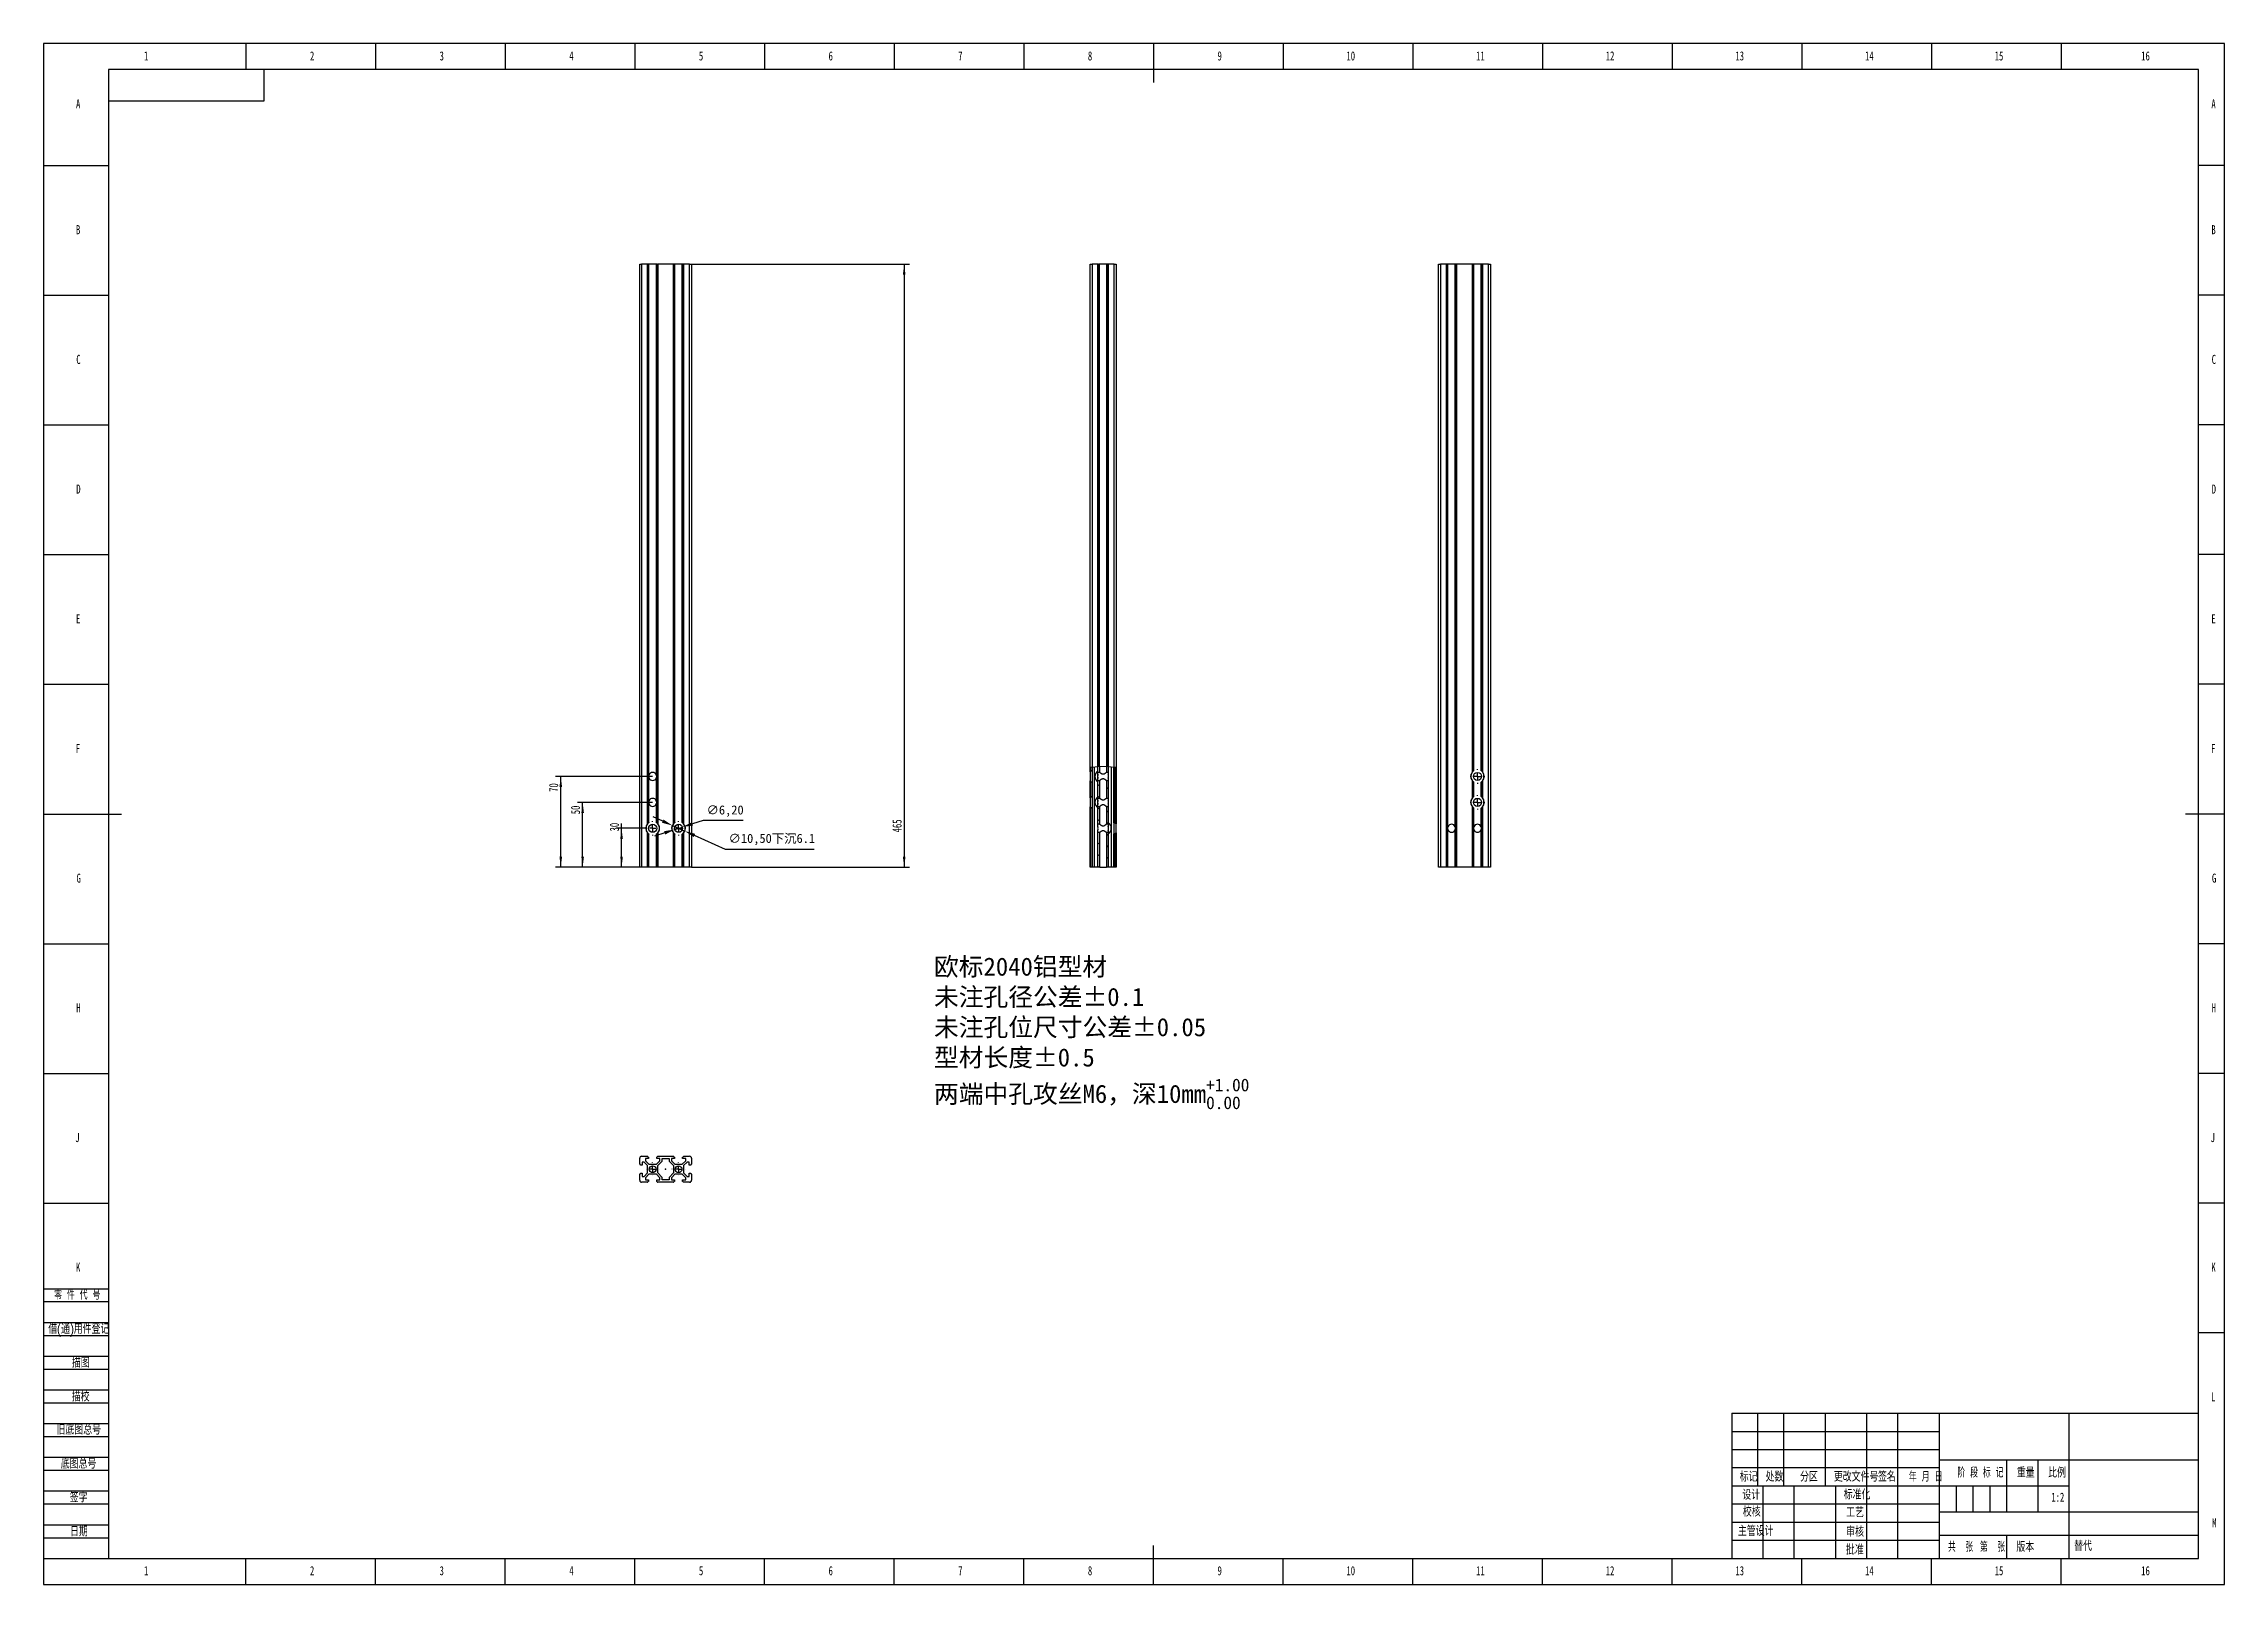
# Model space of a CAD drawing. Header units: millimetres. Extents: x 0 to 841, y 0 to 594.
import ezdxf

# ---------------------------------------------------------------- set-up
doc = ezdxf.new("R2010")
doc.units = ezdxf.units.MM
doc.header["$PDSIZE"] = -1
for name, color, linetype in [('10', 7, 'Continuous'), ('5', 7, 'Continuous'), ('SLD-0', 7, 'Continuous')]:
    doc.layers.add(name, color=color, linetype=linetype)
doc.styles.add('SLDTEXTSTYLE0', font='TXT', dxfattribs={"width": 0.7, "bigfont": 'bigfont'})
doc.styles.add('SLDTEXTSTYLE1', font='TXT', dxfattribs={"width": 0.62, "bigfont": 'bigfont'})
doc.styles.add('SLDTEXTSTYLE2', font='TXT', dxfattribs={"width": 0.614286, "bigfont": 'bigfont'})
doc.styles.add('SLDTEXTSTYLE3', font='TXT', dxfattribs={"width": 0.6, "bigfont": 'bigfont'})
doc.styles.add('SLDTEXTSTYLE4', font='TXT', dxfattribs={"width": 0.7})
doc.dimstyles.new('ISO-25', dxfattribs={"dimtxt": 2.5, "dimasz": 2.5, "dimexe": 1.25, "dimexo": 0.625, "dimtad": 1, "dimtxsty": 'Standard', "dimcen": 2.5, "dimadec": 0, "dimazin": 0, "dimtfac": 1, "dimtmove": 0, "dimatfit": 3, "dimfxl": 1, "dimarcsym": 0})
doc.dimstyles.new('SLDDIMSTYLE0', dxfattribs={"dimtxt": 3.5, "dimasz": 4.08, "dimexe": 0, "dimexo": 0.0625, "dimgap": 0.875, "dimtad": 2, "dimlfac": 2, "dimrnd": 1e-09, "dimzin": 12, "dimdsep": 46, "dimtxsty": 'SLDTEXTSTYLE4', "dimsah": 1, "dimcen": 0.09, "dimadec": 0, "dimazin": 3, "dimtfac": 1, "dimtofl": 0, "dimtmove": 0, "dimatfit": 3, "dimfxl": 1, "dimfrac": 2, "dimtolj": 1, "dimtzin": 12, "dimarcsym": 0})

msp = doc.modelspace()

# ---------------------------------------------------------------- texts
at = {"insert": (343.3611, 241.6665), "char_height": 7, "attachment_point": 1}
msp.add_mtext_dynamic_manual_height_columns('{\\fSimSun|b0|i0|c134|p2;欧标}2040{\\fSimSun|b0|i0|c134|p2;铝型材\\P未注孔径公差%%P0.1\\P未注孔位尺寸公差%%P0.05\\P型材长度%%P0.5\\P\\A1;两端中孔攻丝M6，深10mm\\H0.7x;\\S+1.00^ 0.00;}', width=156.961893, gutter_width=17.5, heights=[82.0672], dxfattribs=at)
at = {"layer": '10', "char_height": 3.5, "attachment_point": 2}
for s, insert, style in [('1', (39.5444, 591.0185), 'SLDTEXTSTYLE4'), ('2', (103.5444, 591.0185), 'SLDTEXTSTYLE4'), ('3', (153.5444, 591.0185), 'SLDTEXTSTYLE4'), ('4', (203.5444, 591.0185), 'SLDTEXTSTYLE4'), ('5', (253.5444, 591.0185), 'SLDTEXTSTYLE4'), ('6', (303.5469, 591.0185), 'SLDTEXTSTYLE4'), ('7', (353.5469, 591.0185), 'SLDTEXTSTYLE4'), ('8', (403.5469, 591.0185), 'SLDTEXTSTYLE4'), ('9', (453.5469, 591.0185), 'SLDTEXTSTYLE4'), ('10', (504.0889, 591.0185), 'SLDTEXTSTYLE4'), ('11', (554.0889, 591.0185), 'SLDTEXTSTYLE4'), ('12', (604.0889, 591.0185), 'SLDTEXTSTYLE4'), ('13', (654.0889, 591.0185), 'SLDTEXTSTYLE4'), ('14', (704.0889, 591.0185), 'SLDTEXTSTYLE4'), ('15', (754.0889, 591.0185), 'SLDTEXTSTYLE4'), ('16', (810.5913, 591.0185), 'SLDTEXTSTYLE4'), ('A', (13.3203, 572.5185), 'SLDTEXTSTYLE4'), ('A', (836.8203, 572.5185), 'SLDTEXTSTYLE4'), ('B', (13.3203, 524.0185), 'SLDTEXTSTYLE4'), ('B', (836.8203, 524.0185), 'SLDTEXTSTYLE4'), ('C', (13.4273, 474.0185), 'SLDTEXTSTYLE4'), ('C', (836.9273, 474.0185), 'SLDTEXTSTYLE4'), ('D', (13.4297, 424.0185), 'SLDTEXTSTYLE4'), ('D', (836.9297, 424.0185), 'SLDTEXTSTYLE4'), ('E', (13.3179, 374.0185), 'SLDTEXTSTYLE4'), ('E', (836.8179, 374.0185), 'SLDTEXTSTYLE4'), ('F', (13.2243, 324.0185), 'SLDTEXTSTYLE4'), ('F', (836.7243, 324.0185), 'SLDTEXTSTYLE4'), ('G', (13.5391, 274.0185), 'SLDTEXTSTYLE4'), ('G', (837.0391, 274.0185), 'SLDTEXTSTYLE4'), ('H', (13.4297, 224.0185), 'SLDTEXTSTYLE4'), ('H', (836.9297, 224.0185), 'SLDTEXTSTYLE4'), ('J', (13.0153, 174.0185), 'SLDTEXTSTYLE4'), ('J', (836.5153, 174.0185), 'SLDTEXTSTYLE4'), ('K', (13.3203, 124.0185), 'SLDTEXTSTYLE4'), ('K', (836.8203, 124.0185), 'SLDTEXTSTYLE4'), ('L', (836.6806, 74.0185), 'SLDTEXTSTYLE4'), ('1:2', (776.7494, 35.3532), 'SLDTEXTSTYLE4'), ('校核', (658.7325, 29.6678), 'SLDTEXTSTYLE0'), ('M', (837.0974, 25.5185), 'SLDTEXTSTYLE4'), ('主管设计', (660.2638, 22.2204), 'SLDTEXTSTYLE0'), ('1', (39.5444, 7.0185), 'SLDTEXTSTYLE4'), ('2', (103.5444, 7.0185), 'SLDTEXTSTYLE4'), ('3', (153.5444, 7.0185), 'SLDTEXTSTYLE4'), ('4', (203.5444, 7.0185), 'SLDTEXTSTYLE4'), ('5', (253.5444, 7.0185), 'SLDTEXTSTYLE4'), ('6', (303.5469, 7.0185), 'SLDTEXTSTYLE4'), ('7', (353.5469, 7.0185), 'SLDTEXTSTYLE4'), ('8', (403.5469, 7.0185), 'SLDTEXTSTYLE4'), ('9', (453.5469, 7.0185), 'SLDTEXTSTYLE4'), ('10', (504.0889, 7.0185), 'SLDTEXTSTYLE4'), ('11', (554.0889, 7.0185), 'SLDTEXTSTYLE4'), ('12', (604.0889, 7.0185), 'SLDTEXTSTYLE4'), ('13', (654.0889, 7.0185), 'SLDTEXTSTYLE4'), ('14', (704.0889, 7.0185), 'SLDTEXTSTYLE4'), ('15', (754.0889, 7.0185), 'SLDTEXTSTYLE4'), ('16', (810.5913, 7.0185), 'SLDTEXTSTYLE4')]:
    msp.add_mtext(s, dxfattribs=dict(at, insert=insert, style=style))
at = {"layer": '10', "color": 7, "char_height": 3.5}
for s, insert, attachment_point, style in [('零 件 代 号', (4.0785, 113.2945), 1, 'SLDTEXTSTYLE2'), ('借(通)用件登记', (1.8244, 100.1364), 1, 'SLDTEXTSTYLE0'), ('描图', (14.3306, 87.0906), 2, 'SLDTEXTSTYLE0'), ('描校', (14.2981, 74.0616), 2, 'SLDTEXTSTYLE0'), ('旧底图总号', (4.9851, 61.2661), 1, 'SLDTEXTSTYLE0'), ('底图总号', (6.6136, 48.1823), 1, 'SLDTEXTSTYLE0'), ('标记', (657.5221, 43.1502), 2, 'SLDTEXTSTYLE0'), ('处数', (667.4957, 43.1502), 2, 'SLDTEXTSTYLE0'), ('分区', (680.7983, 43.1502), 2, 'SLDTEXTSTYLE0'), ('更改文件号', (698.989, 43.1502), 2, 'SLDTEXTSTYLE0'), ('签名', (710.8506, 43.1502), 2, 'SLDTEXTSTYLE0'), ('年 月 日', (725.8016, 43.1502), 2, 'SLDTEXTSTYLE1'), ('阶 段 标 记', (746.9077, 44.7303), 2, 'SLDTEXTSTYLE2'), ('重量', (764.3796, 44.7303), 2, 'SLDTEXTSTYLE0'), ('比例', (776.4969, 44.7303), 2, 'SLDTEXTSTYLE0'), ('签字', (13.5295, 35.163), 2, 'SLDTEXTSTYLE0'), ('设计', (658.5317, 36.1695), 2, 'SLDTEXTSTYLE0'), ('标准化', (699.3466, 36.2838), 2, 'SLDTEXTSTYLE0'), ('工艺', (698.5698, 29.3678), 2, 'SLDTEXTSTYLE0'), ('日期', (13.6067, 22.0511), 2, 'SLDTEXTSTYLE0'), ('审核', (698.5692, 21.9204), 2, 'SLDTEXTSTYLE0'), ('批准', (698.491, 15.0089), 2, 'SLDTEXTSTYLE0'), ('共  张', (739.2748, 16.0864), 2, 'SLDTEXTSTYLE3'), ('第  张', (751.6111, 16.0864), 2, 'SLDTEXTSTYLE3'), ('版本', (764.2141, 16.0864), 2, 'SLDTEXTSTYLE0')]:
    msp.add_mtext(s, dxfattribs=dict(at, insert=insert, attachment_point=attachment_point, style=style))
at = {"layer": 'SLD-0', "insert": (783.0726, 16.4502), "char_height": 3.5, "attachment_point": 1, "style": 'SLDTEXTSTYLE0'}
msp.add_mtext('替代', dxfattribs=at)

# ---------------------------------------------------------------- blocks, each defined once
blk = doc.blocks.new('_D')
at = {"layer": '10', "transparency": 16777216}
for p, q in [((249.87, 508.99), (333.87, 508.99)), ((331.87, 508.99), (331.87, 276.49)), ((249.87, 276.49), (333.87, 276.49))]:
    blk.add_line(p, q, dxfattribs=at)
for points in [[(331.87, 508.99), (331.37, 504.91), (332.38, 504.91)], [(331.87, 276.49), (332.38, 280.57), (331.37, 280.57)]]:
    blk.add_solid(points, dxfattribs=at)
at = {"layer": '10', "transparency": 16777216, "insert": (327.36, 289.91), "char_height": 3.5, "attachment_point": 1, "rotation": 90, "style": 'SLDTEXTSTYLE4'}
blk.add_mtext('465', dxfattribs=at)
blk = doc.blocks.new('_D_1')
at = {"layer": '10', "transparency": 16777216}
for p, q in [((232.07, 291.49), (220.88, 291.49)), ((222.88, 291.49), (222.88, 293.35)), ((222.88, 276.49), (222.88, 291.49)), ((229.87, 276.49), (220.88, 276.49))]:
    blk.add_line(p, q, dxfattribs=at)
for points in [[(222.88, 291.49), (222.37, 287.41), (223.38, 287.41)], [(222.88, 276.49), (223.38, 280.57), (222.37, 280.57)]]:
    blk.add_solid(points, dxfattribs=at)
at = {"layer": '10', "transparency": 16777216, "insert": (218.36, 290.28), "char_height": 3.5, "attachment_point": 1, "rotation": 90, "style": 'SLDTEXTSTYLE4'}
blk.add_mtext('30', dxfattribs=at)
blk = doc.blocks.new('_D_2')
at = {"layer": '10', "transparency": 16777216}
for p, q in [((234.87, 301.49), (205.87, 301.49)), ((207.87, 276.49), (207.87, 301.49)), ((229.87, 276.49), (205.87, 276.49))]:
    blk.add_line(p, q, dxfattribs=at)
for points in [[(207.87, 301.49), (207.37, 297.41), (208.38, 297.41)], [(207.87, 276.49), (208.38, 280.57), (207.37, 280.57)]]:
    blk.add_solid(points, dxfattribs=at)
at = {"layer": '10', "transparency": 16777216, "insert": (203.36, 296.9), "char_height": 3.5, "attachment_point": 1, "rotation": 90, "style": 'SLDTEXTSTYLE4'}
blk.add_mtext('50', dxfattribs=at)
blk = doc.blocks.new('_D_3')
at = {"layer": '10', "transparency": 16777216}
for p, q in [((234.87, 311.49), (197.44, 311.49)), ((199.44, 276.49), (199.44, 311.49)), ((229.87, 276.49), (197.44, 276.49))]:
    blk.add_line(p, q, dxfattribs=at)
for points in [[(199.44, 311.49), (198.93, 307.41), (199.95, 307.41)], [(199.44, 276.49), (199.95, 280.57), (198.93, 280.57)]]:
    blk.add_solid(points, dxfattribs=at)
at = {"layer": '10', "transparency": 16777216, "insert": (194.93, 305.53), "char_height": 3.5, "attachment_point": 1, "rotation": 90, "style": 'SLDTEXTSTYLE4'}
blk.add_mtext('70', dxfattribs=at)
blk = doc.blocks.new('SW_CENTERMARKSYMBOL_0')
at = {"layer": '10', "color": 0}
for p, q in [((-2.5, 0), (-2.8, 0)), ((0, 0), (-1.25, 0)), ((0, 2.5), (0, 2.8)), ((0, 0), (0, 1.25)), ((0, 0), (0, -1.25)), ((0, 0), (1.25, 0)), ((2.5, 0), (2.8, 0)), ((0, -2.5), (0, -2.8))]:
    blk.add_line(p, q, dxfattribs=at)
blk = doc.blocks.new('SW_CENTERMARKSYMBOL_1')
at = {"layer": '10', "color": 0}
for p, q in [((-2.5, 0), (-2.8, 0)), ((0, 0), (-1.25, 0)), ((0, 2.5), (0, 2.8)), ((0, 0), (0, 1.25)), ((0, 0), (0, -1.25)), ((0, 0), (1.25, 0)), ((2.5, 0), (2.8, 0)), ((0, -2.5), (0, -2.8))]:
    blk.add_line(p, q, dxfattribs=at)
blk = doc.blocks.new('SW_CENTERMARKSYMBOL_2')
at = {"layer": '10', "color": 0}
for p, q in [((-2.5, 0), (-2.55, 0)), ((0, 0), (-1.25, 0)), ((0, 2.5), (0, 2.55)), ((0, 0), (0, 1.25)), ((0, 0), (0, -1.25)), ((0, 0), (1.25, 0)), ((2.5, 0), (2.55, 0)), ((0, -2.5), (0, -2.55))]:
    blk.add_line(p, q, dxfattribs=at)
blk = doc.blocks.new('SW_CENTERMARKSYMBOL_3')
at = {"layer": '10', "color": 0}
for p, q in [((-2.5, 0), (-2.55, 0)), ((0, 0), (-1.25, 0)), ((0, 2.5), (0, 2.55)), ((0, 0), (0, 1.25)), ((0, 0), (0, -1.25)), ((0, 0), (1.25, 0)), ((2.5, 0), (2.55, 0)), ((0, -2.5), (0, -2.55))]:
    blk.add_line(p, q, dxfattribs=at)
blk = doc.blocks.new('SW_CENTERMARKSYMBOL_4')
at = {"layer": '10', "color": 0}
for p, q in [((-2.5, 0), (-2.8, 0)), ((0, 0), (-1.25, 0)), ((0, 2.5), (0, 2.8)), ((0, 0), (0, 1.25)), ((0, 0), (0, -1.25)), ((0, 0), (1.25, 0)), ((2.5, 0), (2.8, 0)), ((0, -2.5), (0, -2.8))]:
    blk.add_line(p, q, dxfattribs=at)
blk = doc.blocks.new('SW_CENTERMARKSYMBOL_5')
at = {"layer": '10', "color": 0}
for p, q in [((-2.5, 0), (-2.8, 0)), ((0, 0), (-1.25, 0)), ((0, 2.5), (0, 2.8)), ((0, 0), (0, 1.25)), ((0, 0), (0, -1.25)), ((0, 0), (1.25, 0)), ((2.5, 0), (2.8, 0)), ((0, -2.5), (0, -2.8))]:
    blk.add_line(p, q, dxfattribs=at)
blk = doc.blocks.new('*D11')
at = {"color": 0, "lineweight": -2, "transparency": 16777216}
for p, q in [((254.29, 294.55), (250.23, 293.23)), ((269.82, 294.55), (254.29, 294.55)), ((239.52, 289.74), (235.64, 288.48)), ((243.4, 291.01), (246.35, 291.97))]:
    blk.add_line(p, q, dxfattribs=at)
at = {"color": 0, "transparency": 16777216}
for points in [[(239.31, 290.39), (239.73, 289.1), (243.4, 291.01)], [(250.02, 293.88), (250.44, 292.58), (246.35, 291.97)]]:
    blk.add_solid(points, dxfattribs=at)
at = {"layer": 'Defpoints', "color": 0, "transparency": 16777216}
for p in [(243.4, 291.01), (246.35, 291.97)]:
    blk.add_point(p, dxfattribs=at)
at = {"color": 0, "transparency": 16777216, "insert": (262.82, 298.12), "char_height": 3.5, "attachment_point": 5}
blk.add_mtext('∅6,20', dxfattribs=at)
blk = doc.blocks.new('*D12')
at = {"color": 0, "lineweight": -2, "transparency": 16777216}
for p, q in [((238.76, 294.24), (235.04, 295.91)), ((242.48, 292.56), (247.27, 290.41)), ((262.93, 283.36), (250.99, 288.73)), ((297.21, 283.36), (262.93, 283.36))]:
    blk.add_line(p, q, dxfattribs=at)
blk.add_arc((244.87, 291.49), 2.63, 313.29181, 19.41972, dxfattribs=at)
at = {"color": 0, "transparency": 16777216}
for points in [[(239.04, 294.86), (238.48, 293.62), (242.48, 292.56)], [(251.27, 289.35), (250.71, 288.11), (247.27, 290.41)]]:
    blk.add_solid(points, dxfattribs=at)
at = {"layer": 'Defpoints', "color": 0, "transparency": 16777216}
for p in [(242.48, 292.56), (247.27, 290.41)]:
    blk.add_point(p, dxfattribs=at)
at = {"color": 0, "transparency": 16777216, "insert": (280.83, 287.15), "char_height": 3.5, "attachment_point": 5}
blk.add_mtext('∅10,50{\\fSimSun|b0|i0|c134|p2;下沉}6.1', dxfattribs=at)

# ---------------------------------------------------------------- dimensions: what is measured, and where the dimension line sits
dim = msp.add_diameter_dim_2p(p1=(242.4799, 292.5641), p2=(247.2672, 290.4092), text='<>{\\fSimSun|b0|i0|c134|p2;下沉}6.1', dimstyle='ISO-25', override={"dimtxt": 3.5, "dimasz": 4.08, "dimexe": 2, "dimexo": 0, "dimgap": 1.524, "dimtih": 1, "dimtoh": 1, "dimlfac": 2, "dimzin": 0, "dimadec": 2, "dimtzin": 0})
dim.commit()
dim.dimension.update_dxf_attribs({"geometry": '*D12', "text_midpoint": (280.8326, 283.3597), "dimtype": 163})
dim = msp.add_diameter_dim_2p(p1=(243.3996, 291.007), p2=(246.3475, 291.9663), dimstyle='ISO-25', override={"dimtxt": 3.5, "dimasz": 4.08, "dimexe": 2, "dimexo": 0, "dimgap": 1.524, "dimtih": 1, "dimtoh": 1, "dimlfac": 2, "dimzin": 0, "dimadec": 2, "dimtzin": 0})
dim.commit()
dim.dimension.update_dxf_attribs({"geometry": '*D11', "text_midpoint": (262.8179, 294.5522), "dimtype": 163})
at = {"layer": '10'}
for base, p1, p2, picture, middle in [((331.8736, 276.4866), (249.8736, 508.9866), (249.8736, 276.4866), '_D', (331.8736, 292.2124)), ((199.4393, 311.4866), (229.8736, 276.4866), (234.8736, 311.4866), '_D_3', (199.4393, 307.0613)), ((207.8736, 301.4866), (229.8736, 276.4866), (234.8736, 301.4866), '_D_2', (207.8736, 298.4354)), ((222.8757, 291.4866), (229.8736, 276.4866), (232.0736, 291.4866), '_D_1', (222.8757, 291.8168))]:
    dim = msp.add_linear_dim(base=base, p1=p1, p2=p2, angle=90, dimstyle='SLDDIMSTYLE0', dxfattribs=at)
    dim.commit()
    dim.dimension.update_dxf_attribs({"geometry": picture, "text_midpoint": middle, "dimtype": 160})

# ---------------------------------------------------------------- hatches: boundary and pattern name
at = {"layer": '10', "linetype": 'Continuous', "lineweight": 18}
h = msp.add_hatch(dxfattribs=at)
h.set_pattern_fill('ANSI31', color=256, angle=3e-322, style=0)
edge = h.paths.add_edge_path(flags=0)
edge.add_spline(control_points=[(407.2653, 315.2771), (407.2653, 315.2771), (407.2904, 315.278), (407.3385, 315.2797), (407.3867, 315.2813), (407.4591, 315.2837), (407.5499, 315.2863), (407.6408, 315.2889), (407.7525, 315.2917), (407.8758, 315.2942), (407.9992, 315.2966), (408.1376, 315.2986), (408.2796, 315.2998), (408.4215, 315.301), (408.5709, 315.3014), (408.7154, 315.3009), (408.8599, 315.3003), (409.0034, 315.2989), (409.1341, 315.2969), (409.2649, 315.295), (409.3865, 315.2924), (409.4888, 315.2898), (409.5912, 315.2873), (409.6772, 315.2847), (409.7396, 315.2827), (409.802, 315.2807), (409.8426, 315.2793), (409.858, 315.2787), (409.8629, 315.2785), (409.8653, 315.2785), (409.8653, 315.2785)], knot_values=[0, 0, 0, 0, 0.00087268, 0.00087268, 0.00087268, 0.00174534, 0.00174534, 0.00174534, 0.00261837, 0.00261837, 0.00261837, 0.00349165, 0.00349165, 0.00349165, 0.00436456, 0.00436456, 0.00436456, 0.00523703, 0.00523703, 0.00523703, 0.0061097, 0.0061097, 0.0061097, 0.00698286, 0.00698286, 0.00698286, 0.00785605, 0.00785605, 0.00785605, 0.00812775, 0.00812775, 0.00812775, 0.00812775], weights=[1, 1, 1, 1, 1, 1, 1, 1, 1, 1, 1, 1, 1, 1, 1, 1, 1, 1, 1, 1, 1, 1, 1, 1, 1, 1, 1, 1, 1, 1, 1], degree=3, periodic=0)
edge.add_spline(control_points=[(409.8653, 315.2785), (410.0821, 315.2708), (410.2987, 315.2611), (410.5153, 315.2496)], knot_values=[0.06398879, 0.06398879, 0.06398879, 0.06398879, 0.0671872, 0.0671872, 0.0671872, 0.0671872], weights=[1, 1, 1, 1], degree=3, periodic=0)
edge.add_spline(control_points=[(410.5153, 315.2496), (410.959, 315.2258), (411.4025, 315.1939), (411.8456, 315.1537)], knot_values=[0, 0, 0, 0, 0.00376762, 0.00376762, 0.00376762, 0.00376762], weights=[1, 1, 1, 1], degree=3, periodic=0)
edge.add_spline(control_points=[(411.8456, 315.1537), (412.119, 315.1289), (412.3922, 315.101), (412.6653, 315.07)], knot_values=[0.0737407, 0.0737407, 0.0737407, 0.0737407, 0.07778318, 0.07778318, 0.07778318, 0.07778318], weights=[1, 1, 1, 1], degree=3, periodic=0)
edge.add_spline(control_points=[(412.6653, 315.07), (412.8654, 315.0473), (413.0654, 315.0228), (413.2653, 314.9967)], knot_values=[0.07778318, 0.07778318, 0.07778318, 0.07778318, 0.08074431, 0.08074431, 0.08074431, 0.08074431], weights=[1, 1, 1, 1], degree=3, periodic=0)
edge.add_spline(control_points=[(413.2653, 314.9967), (413.3153, 314.9902), (413.3653, 314.9836), (413.4153, 314.9769)], knot_values=[0.08074431, 0.08074431, 0.08074431, 0.08074431, 0.08148485, 0.08148485, 0.08148485, 0.08148485], weights=[1, 1, 1, 1], degree=3, periodic=0)
edge.add_spline(control_points=[(413.4153, 314.9769), (413.4322, 314.9746), (413.4494, 314.9723), (413.4653, 314.9701), (413.4813, 314.9679), (413.4965, 314.9658), (413.5097, 314.964), (413.5228, 314.9622), (413.5343, 314.9606), (413.5432, 314.9594), (413.5519, 314.9582), (413.5584, 314.9573), (413.5619, 314.9568), (413.5642, 314.9565), (413.5653, 314.9563), (413.5653, 314.9563)], knot_values=[0, 0, 0, 0, 0.00010237, 0.00010237, 0.00010237, 0.00020476, 0.00020476, 0.00020476, 0.00030675, 0.00030675, 0.00030675, 0.00040783, 0.00040783, 0.00040783, 0.00047083, 0.00047083, 0.00047083, 0.00047083], weights=[1, 1, 1, 1, 1, 1, 1, 1, 1, 1, 1, 1, 1, 1, 1, 1], degree=3, periodic=0)
edge.add_spline(control_points=[(413.5653, 314.9563), (413.5653, 314.9563), (413.551, 314.9583), (413.5236, 314.9621), (413.4962, 314.9659), (413.4551, 314.9715), (413.4035, 314.9784), (413.3517, 314.9854), (413.2881, 314.9938), (413.2179, 315.0029), (413.147, 315.0121), (413.0675, 315.0221), (412.9858, 315.0321), (412.9301, 315.039), (412.8725, 315.0459), (412.8153, 315.0526)], knot_values=[0, 0, 0, 0, 0.00050024, 0.00050024, 0.00050024, 0.00100033, 0.00100033, 0.00100033, 0.00150272, 0.00150272, 0.00150272, 0.00200956, 0.00200956, 0.00200956, 0.00235264, 0.00235264, 0.00235264, 0.00235264], weights=[1, 1, 1, 1, 1, 1, 1, 1, 1, 1, 1, 1, 1, 1, 1, 1], degree=3, periodic=0)
edge.add_spline(control_points=[(412.8153, 315.0526), (412.0495, 315.1429), (411.2829, 315.2085), (410.5153, 315.2496)], knot_values=[0.9214767, 0.9214767, 0.9214767, 0.9214767, 0.9328128, 0.9328128, 0.9328128, 0.9328128], weights=[1, 1, 1, 1], degree=3, periodic=0)
edge.add_spline(control_points=[(410.5153, 315.2496), (410.4985, 315.2505), (410.4815, 315.2514), (410.4656, 315.2522), (410.4497, 315.253), (410.4346, 315.2538), (410.4215, 315.2545), (410.4084, 315.2551), (410.3969, 315.2557), (410.388, 315.2561), (410.3791, 315.2566), (410.3726, 315.2569), (410.3689, 315.2571), (410.3665, 315.2572), (410.3653, 315.2573), (410.3653, 315.2573)], knot_values=[0, 0, 0, 0, 0.00010097, 0.00010097, 0.00010097, 0.00020194, 0.00020194, 0.00020194, 0.00030284, 0.00030284, 0.00030284, 0.00040361, 0.00040361, 0.00040361, 0.00046896, 0.00046896, 0.00046896, 0.00046896], weights=[1, 1, 1, 1, 1, 1, 1, 1, 1, 1, 1, 1, 1, 1, 1, 1], degree=3, periodic=0)
edge.add_spline(control_points=[(410.3653, 315.2573), (410.282, 315.2614), (410.1986, 315.2652), (410.1153, 315.2687)], knot_values=[0.93355111, 0.93355111, 0.93355111, 0.93355111, 0.93478134, 0.93478134, 0.93478134, 0.93478134], weights=[1, 1, 1, 1], degree=3, periodic=0)
edge.add_spline(control_points=[(410.1153, 315.2687), (410.5156, 315.2518), (410.9156, 315.2281), (411.3153, 315.1978)], knot_values=[0.06521866, 0.06521866, 0.06521866, 0.06521866, 0.07112703, 0.07112703, 0.07112703, 0.07112703], weights=[1, 1, 1, 1], degree=3, periodic=0)
edge.add_spline(control_points=[(411.3153, 315.1978), (410.8721, 315.2314), (410.4286, 315.2568), (409.985, 315.274)], knot_values=[0, 0, 0, 0, 0.00376583, 0.00376583, 0.00376583, 0.00376583], weights=[1, 1, 1, 1], degree=3, periodic=0)
edge.add_spline(control_points=[(409.985, 315.274), (409.0392, 315.3107), (408.0913, 315.31), (407.1456, 315.2726)], knot_values=[0, 0, 0, 0, 0.00567868, 0.00567868, 0.00567868, 0.00567868], weights=[1, 1, 1, 1], degree=3, periodic=0)
edge.add_spline(control_points=[(407.1456, 315.2726), (406.702, 315.255), (406.2585, 315.2293), (405.8153, 315.1957)], knot_values=[0, 0, 0, 0, 0.00376588, 0.00376588, 0.00376588, 0.00376588], weights=[1, 1, 1, 1], degree=3, periodic=0)
edge.add_spline(control_points=[(405.8153, 315.1957), (406.2157, 315.2261), (406.6157, 315.2499), (407.0153, 315.2672)], knot_values=[0.0441227, 0.0441227, 0.0441227, 0.0441227, 0.04999684, 0.04999684, 0.04999684, 0.04999684], weights=[1, 1, 1, 1], degree=3, periodic=0)
edge.add_spline(control_points=[(407.0153, 315.2672), (406.932, 315.2636), (406.8487, 315.2597), (406.7653, 315.2555)], knot_values=[0.95000316, 0.95000316, 0.95000316, 0.95000316, 0.95122783, 0.95122783, 0.95122783, 0.95122783], weights=[1, 1, 1, 1], degree=3, periodic=0)
edge.add_spline(control_points=[(406.7653, 315.2555), (406.7653, 315.2555), (406.7624, 315.2554), (406.7569, 315.2551), (406.7513, 315.2548), (406.743, 315.2544), (406.7325, 315.2539), (406.722, 315.2533), (406.7092, 315.2527), (406.695, 315.2519), (406.6807, 315.2512), (406.6648, 315.2504), (406.6484, 315.2495), (406.6376, 315.2489), (406.6264, 315.2483), (406.6153, 315.2477)], knot_values=[0, 0, 0, 0, 0.00010064, 0.00010064, 0.00010064, 0.00020127, 0.00020127, 0.00020127, 0.00030195, 0.00030195, 0.00030195, 0.00040276, 0.00040276, 0.00040276, 0.00046897, 0.00046897, 0.00046897, 0.00046897], weights=[1, 1, 1, 1, 1, 1, 1, 1, 1, 1, 1, 1, 1, 1, 1, 1], degree=3, periodic=0)
edge.add_spline(control_points=[(406.6153, 315.2477), (405.85, 315.2063), (405.0834, 315.1409), (404.3153, 315.0514)], knot_values=[0.95196241, 0.95196241, 0.95196241, 0.95196241, 0.963204, 0.963204, 0.963204, 0.963204], weights=[1, 1, 1, 1], degree=3, periodic=0)
edge.add_spline(control_points=[(404.3153, 315.0514), (404.2308, 315.0416), (404.1452, 315.0313), (404.0655, 315.0215), (403.9859, 315.0117), (403.91, 315.0021), (403.8441, 314.9936), (403.7784, 314.9851), (403.7209, 314.9775), (403.6766, 314.9715), (403.6325, 314.9657), (403.6002, 314.9613), (403.5823, 314.9588), (403.571, 314.9573), (403.5653, 314.9565), (403.5653, 314.9565)], knot_values=[0, 0, 0, 0, 0.00051031, 0.00051031, 0.00051031, 0.00102069, 0.00102069, 0.00102069, 0.00153, 0.00153, 0.00153, 0.00203559, 0.00203559, 0.00203559, 0.00235238, 0.00235238, 0.00235238, 0.00235238], weights=[1, 1, 1, 1, 1, 1, 1, 1, 1, 1, 1, 1, 1, 1, 1, 1], degree=3, periodic=0)
edge.add_spline(control_points=[(403.5653, 314.9565), (403.5653, 314.9565), (403.5682, 314.9569), (403.5736, 314.9577), (403.5791, 314.9584), (403.5874, 314.9595), (403.5977, 314.9609), (403.608, 314.9623), (403.6207, 314.9641), (403.6348, 314.9659), (403.6489, 314.9679), (403.6648, 314.97), (403.6811, 314.9722), (403.6923, 314.9736), (403.7038, 314.9752), (403.7153, 314.9767)], knot_values=[0, 0, 0, 0, 0.00010005, 0.00010005, 0.00010005, 0.00020007, 0.00020007, 0.00020007, 0.00030051, 0.00030051, 0.00030051, 0.00040183, 0.00040183, 0.00040183, 0.00047075, 0.00047075, 0.00047075, 0.00047075], weights=[1, 1, 1, 1, 1, 1, 1, 1, 1, 1, 1, 1, 1, 1, 1, 1], degree=3, periodic=0)
edge.add_spline(control_points=[(403.7153, 314.9767), (403.7653, 314.9833), (403.8153, 314.9899), (403.8653, 314.9963)], knot_values=[0.03387059, 0.03387059, 0.03387059, 0.03387059, 0.03460165, 0.03460165, 0.03460165, 0.03460165], weights=[1, 1, 1, 1], degree=3, periodic=0)
edge.add_spline(control_points=[(403.8653, 314.9963), (404.0654, 315.022), (404.2654, 315.0461), (404.4653, 315.0686)], knot_values=[0.03460165, 0.03460165, 0.03460165, 0.03460165, 0.03752784, 0.03752784, 0.03752784, 0.03752784], weights=[1, 1, 1, 1], degree=3, periodic=0)
edge.add_spline(control_points=[(404.4653, 315.0686), (404.7387, 315.0993), (405.0119, 315.127), (405.285, 315.1517)], knot_values=[0.03752784, 0.03752784, 0.03752784, 0.03752784, 0.04153023, 0.04153023, 0.04153023, 0.04153023], weights=[1, 1, 1, 1], degree=3, periodic=0)
edge.add_spline(control_points=[(405.285, 315.1517), (405.7281, 315.1917), (406.1716, 315.2237), (406.6153, 315.2477)], knot_values=[0, 0, 0, 0, 0.00376764, 0.00376764, 0.00376764, 0.00376764], weights=[1, 1, 1, 1], degree=3, periodic=0)
edge.add_spline(control_points=[(406.6153, 315.2477), (406.8321, 315.2594), (407.0487, 315.2692), (407.2653, 315.2771)], knot_values=[0.04803759, 0.04803759, 0.04803759, 0.04803759, 0.05122197, 0.05122197, 0.05122197, 0.05122197], weights=[1, 1, 1, 1], degree=3, periodic=0)
h = msp.add_hatch(dxfattribs=at)
h.set_pattern_fill('ANSI31', color=256, angle=3e-322, style=0)
edge = h.paths.add_edge_path(flags=0)
edge.add_line((406.6153, 313.0366), (407.2653, 313.0366))
edge.add_line((407.2653, 313.0366), (407.2653, 315.2771))
edge.add_spline(control_points=[(407.2653, 315.2771), (407.0487, 315.2692), (406.8321, 315.2594), (406.6153, 315.2477)], knot_values=[0.94877803, 0.94877803, 0.94877803, 0.94877803, 0.95196241, 0.95196241, 0.95196241, 0.95196241], weights=[1, 1, 1, 1], degree=3, periodic=0)
edge.add_line((406.6153, 315.2477), (406.6153, 313.0366))
h = msp.add_hatch(dxfattribs=at)
h.set_pattern_fill('ANSI31', color=256, angle=3e-322, style=0)
edge = h.paths.add_edge_path(flags=0)
edge.add_spline(control_points=[(410.5153, 315.2496), (410.2987, 315.2611), (410.0821, 315.2708), (409.8653, 315.2785)], knot_values=[0.9328128, 0.9328128, 0.9328128, 0.9328128, 0.93601121, 0.93601121, 0.93601121, 0.93601121], weights=[1, 1, 1, 1], degree=3, periodic=0)
edge.add_line((409.8653, 315.2785), (409.8653, 313.0366))
edge.add_line((409.8653, 313.0366), (410.5153, 313.0366))
edge.add_line((410.5153, 313.0366), (410.5153, 315.2496))
h = msp.add_hatch(dxfattribs=at)
h.set_pattern_fill('ANSI31', color=256, angle=3e-322, style=0)
h.paths.add_polyline_path([(406.6153, 303.0366), (407.2653, 303.0366), (407.2653, 309.9366), (406.6153, 309.9366)], flags=0)
h = msp.add_hatch(dxfattribs=at)
h.set_pattern_fill('ANSI31', color=256, angle=3e-322, style=0)
h.paths.add_polyline_path([(410.5153, 309.9366), (409.8653, 309.9366), (409.8653, 303.0366), (410.5153, 303.0366)], flags=0)
h = msp.add_hatch(dxfattribs=at)
h.set_pattern_fill('ANSI31', color=256, angle=3e-322, style=0)
h.paths.add_polyline_path([(406.6153, 299.9366), (406.6153, 293.0366), (407.2653, 293.0366), (407.2653, 299.9366)], flags=0)
h = msp.add_hatch(dxfattribs=at)
h.set_pattern_fill('ANSI31', color=256, angle=3e-322, style=0)
h.paths.add_polyline_path([(409.8653, 299.9366), (409.8653, 293.0366), (410.5153, 293.0366), (410.5153, 299.9366)], flags=0)
h = msp.add_hatch(dxfattribs=at)
h.set_pattern_fill('ANSI31', color=256, angle=3e-322, style=0)
h.paths.add_polyline_path([(406.6153, 289.9366), (406.6153, 276.4866), (407.2653, 276.4866), (407.2653, 289.9366)], flags=0)
h = msp.add_hatch(dxfattribs=at)
h.set_pattern_fill('ANSI31', color=256, angle=3e-322, style=0)
h.paths.add_polyline_path([(410.5153, 289.9366), (409.8653, 289.9366), (409.8653, 276.4866), (410.5153, 276.4866)], flags=0)

# ---------------------------------------------------------------- linework, layer by layer
at = {"color": 7, "linetype": 'Continuous', "lineweight": 25}
for p, q in [((229.8736, 276.4866), (229.8736, 508.9866)), ((229.8736, 508.9866), (230.6236, 508.9866)), ((230.6236, 508.9866), (230.6236, 276.4866)), ((232.9236, 508.9866), (230.6236, 508.9866)), ((232.9236, 293.2439), (232.9236, 508.9866)), ((232.9236, 508.9866), (233.0736, 508.9866)), ((233.0736, 508.9866), (233.0736, 293.3973)), ((233.3236, 508.9866), (233.0736, 508.9866)), ((233.3236, 293.6052), (233.3236, 508.9866)), ((233.4539, 508.9866), (233.3236, 508.9866)), ((233.4539, 312.1088), (233.4539, 508.9866)), ((236.2932, 508.9866), (233.4539, 508.9866)), ((236.2932, 312.1088), (236.2932, 508.9866)), ((236.4236, 508.9866), (236.2932, 508.9866)), ((236.4236, 293.6052), (236.4236, 508.9866)), ((236.6736, 508.9866), (236.4236, 508.9866)), ((236.6736, 508.9866), (236.8236, 508.9866)), ((236.6736, 293.3973), (236.6736, 508.9866)), ((236.8236, 508.9866), (236.8236, 293.2439)), ((242.9236, 508.9866), (236.8236, 508.9866)), ((242.9236, 293.2439), (242.9236, 508.9866)), ((242.9236, 508.9866), (243.0736, 508.9866)), ((243.0736, 508.9866), (243.0736, 293.3973)), ((243.3236, 508.9866), (243.0736, 508.9866)), ((243.3236, 293.6052), (243.3236, 508.9866)), ((243.4539, 508.9866), (243.3236, 508.9866)), ((243.4539, 293.6946), (243.4539, 508.9866)), ((246.2932, 508.9866), (243.4539, 508.9866)), ((246.2932, 293.6946), (246.2932, 508.9866)), ((246.4236, 508.9866), (246.2932, 508.9866)), ((246.4236, 293.6052), (246.4236, 508.9866)), ((246.6736, 508.9866), (246.4236, 508.9866)), ((246.6736, 293.3973), (246.6736, 508.9866)), ((246.6736, 508.9866), (246.8236, 508.9866)), ((246.8236, 508.9866), (246.8236, 293.2439)), ((249.1236, 508.9866), (246.8236, 508.9866)), ((249.1236, 276.4866), (249.1236, 508.9866)), ((249.1236, 508.9866), (249.8736, 508.9866)), ((249.8736, 508.9866), (249.8736, 276.4866)), ((403.5653, 314.9565), (403.5653, 508.9866)), ((403.5653, 508.9866), (404.3153, 508.9866)), ((404.3153, 508.9866), (404.3153, 315.0514)), ((406.6153, 508.9866), (404.3153, 508.9866)), ((406.6153, 315.2477), (406.6153, 508.9866)), ((406.6153, 508.9866), (406.7653, 508.9866)), ((406.7653, 508.9866), (406.7653, 315.2555)), ((407.0153, 508.9866), (406.7653, 508.9866)), ((407.0153, 315.2672), (407.0153, 508.9866)), ((407.1456, 508.9866), (407.0153, 508.9866)), ((407.1456, 315.2726), (407.1456, 508.9866)), ((409.985, 508.9866), (407.1456, 508.9866)), ((409.985, 315.274), (409.985, 508.9866)), ((410.1153, 508.9866), (409.985, 508.9866)), ((410.1153, 315.2687), (410.1153, 508.9866)), ((410.3653, 508.9866), (410.1153, 508.9866)), ((410.3653, 315.2573), (410.3653, 508.9866)), ((410.3653, 508.9866), (410.5153, 508.9866)), ((410.5153, 508.9866), (410.5153, 315.2496)), ((412.8153, 508.9866), (410.5153, 508.9866)), ((412.8153, 315.0526), (412.8153, 508.9866)), ((412.8153, 508.9866), (413.5653, 508.9866)), ((413.5653, 508.9866), (413.5653, 314.9563)), ((537.9665, 276.4866), (537.9665, 508.9866)), ((537.9665, 508.9866), (538.7165, 508.9866)), ((538.7165, 508.9866), (538.7165, 276.4866)), ((541.0165, 508.9866), (538.7165, 508.9866)), ((541.0165, 276.4866), (541.0165, 508.9866)), ((541.0165, 508.9866), (541.1665, 508.9866)), ((541.1665, 508.9866), (541.1665, 276.4866)), ((541.4165, 508.9866), (541.1665, 508.9866)), ((541.4165, 276.4866), (541.4165, 508.9866)), ((541.5469, 508.9866), (541.4165, 508.9866)), ((541.5469, 292.1088), (541.5469, 508.9866)), ((544.3862, 508.9866), (541.5469, 508.9866)), ((544.3862, 292.1088), (544.3862, 508.9866)), ((544.5165, 508.9866), (544.3862, 508.9866)), ((544.5165, 276.4866), (544.5165, 508.9866)), ((544.7665, 508.9866), (544.5165, 508.9866)), ((544.7665, 276.4866), (544.7665, 508.9866)), ((544.7665, 508.9866), (544.9165, 508.9866)), ((544.9165, 508.9866), (544.9165, 276.4866)), ((551.0165, 508.9866), (544.9165, 508.9866)), ((551.0165, 313.2439), (551.0165, 508.9866)), ((551.0165, 508.9866), (551.1665, 508.9866)), ((551.1665, 508.9866), (551.1665, 313.3973)), ((551.4165, 508.9866), (551.1665, 508.9866)), ((551.4165, 313.6052), (551.4165, 508.9866)), ((551.5469, 508.9866), (551.4165, 508.9866)), ((551.5469, 313.6946), (551.5469, 508.9866)), ((554.3862, 508.9866), (551.5469, 508.9866)), ((554.3862, 313.6946), (554.3862, 508.9866)), ((554.5165, 508.9866), (554.3862, 508.9866)), ((554.5165, 313.6052), (554.5165, 508.9866)), ((554.7665, 508.9866), (554.5165, 508.9866)), ((554.7665, 313.3973), (554.7665, 508.9866)), ((554.7665, 508.9866), (554.9165, 508.9866)), ((554.9165, 508.9866), (554.9165, 313.2439)), ((557.2165, 508.9866), (554.9165, 508.9866)), ((557.2165, 276.4866), (557.2165, 508.9866)), ((557.2165, 508.9866), (557.9665, 508.9866)), ((557.9665, 508.9866), (557.9665, 276.4866)), ((403.5653, 313.2439), (403.5653, 314.9565)), ((403.5653, 313.2439), (403.5653, 309.7293)), ((403.7153, 314.9766), (403.7153, 313.3973)), ((403.8653, 313.3973), (403.7153, 313.3973)), ((403.8653, 313.6052), (403.8653, 314.9962)), ((403.8653, 313.6052), (403.8653, 313.3973)), ((404.4653, 313.6052), (403.8653, 313.6052)), ((404.4653, 313.6052), (404.4653, 315.0642)), ((404.4653, 309.3681), (404.4653, 313.6052)), ((405.285, 276.4866), (405.285, 315.1342)), ((406.6153, 313.0366), (406.6153, 315.2477)), ((407.2653, 313.0366), (406.6153, 313.0366)), ((406.6153, 309.9366), (406.6153, 313.0366)), ((407.2653, 313.0366), (407.2653, 315.2771)), ((409.8653, 315.2785), (409.8653, 313.0366)), ((410.5153, 313.0366), (409.8653, 313.0366)), ((410.5153, 315.2496), (410.5153, 313.0366)), ((410.5153, 313.0366), (410.5153, 312.1088)), ((411.8456, 276.4866), (411.8456, 315.1357)), ((412.6653, 293.6052), (412.6653, 315.0655)), ((413.2653, 293.6052), (413.2653, 314.9967)), ((413.4153, 293.3973), (413.4153, 314.9768)), ((413.5653, 314.9563), (413.5653, 293.2439)), ((550.4862, 310.6272), (550.4862, 312.346)), ((555.4469, 310.6272), (555.4469, 312.346)), ((233.4539, 302.1088), (233.4539, 310.8645)), ((236.2932, 302.1088), (236.2932, 310.8645)), ((403.5653, 303.2439), (403.5653, 309.7293)), ((403.5653, 303.2439), (403.5653, 299.7293)), ((403.7153, 309.576), (403.8653, 309.576)), ((403.7153, 309.576), (403.7153, 303.3973)), ((403.8653, 303.3973), (403.7153, 303.3973)), ((403.8653, 309.576), (403.8653, 309.3681)), ((403.8653, 309.3681), (404.4653, 309.3681)), ((403.8653, 303.6052), (403.8653, 309.3681)), ((403.8653, 303.6052), (403.8653, 303.3973)), ((404.4653, 303.6052), (403.8653, 303.6052)), ((404.4653, 303.6052), (404.4653, 309.3681)), ((404.4653, 299.3681), (404.4653, 303.6052)), ((406.6153, 309.9366), (407.2653, 309.9366)), ((406.6153, 303.0366), (406.6153, 309.9366)), ((407.2653, 303.0366), (406.6153, 303.0366)), ((406.6153, 299.9366), (406.6153, 303.0366)), ((407.2653, 303.0366), (407.2653, 309.9366)), ((409.8653, 309.9366), (410.5153, 309.9366)), ((409.8653, 309.9366), (409.8653, 303.0366)), ((410.5153, 303.0366), (409.8653, 303.0366)), ((410.5153, 310.8645), (410.5153, 309.9366)), ((410.5153, 309.9366), (410.5153, 303.0366)), ((410.5153, 303.0366), (410.5153, 302.1088)), ((551.0165, 303.2439), (551.0165, 309.7293)), ((551.1665, 309.576), (551.1665, 303.3973)), ((551.4165, 303.6052), (551.4165, 309.3681)), ((551.5469, 303.6946), (551.5469, 309.2787)), ((554.3862, 303.6946), (554.3862, 309.2787)), ((554.5165, 303.6052), (554.5165, 309.3681)), ((554.7665, 303.3973), (554.7665, 309.576)), ((554.9165, 309.7293), (554.9165, 303.2439)), ((233.4539, 293.6946), (233.4539, 300.8645)), ((236.2932, 293.6946), (236.2932, 300.8645)), ((403.5653, 276.4866), (403.5653, 299.7293)), ((403.7153, 299.576), (403.8653, 299.576)), ((403.7153, 299.576), (403.7153, 276.4866)), ((403.8653, 299.576), (403.8653, 299.3681)), ((403.8653, 299.3681), (404.4653, 299.3681)), ((403.8653, 276.4866), (403.8653, 299.3681)), ((404.4653, 276.4866), (404.4653, 299.3681)), ((406.6153, 299.9366), (407.2653, 299.9366)), ((406.6153, 293.0366), (406.6153, 299.9366)), ((407.2653, 293.0366), (407.2653, 299.9366)), ((409.8653, 299.9366), (409.8653, 293.0366)), ((409.8653, 299.9366), (410.5153, 299.9366)), ((410.5153, 300.8645), (410.5153, 299.9366)), ((410.5153, 299.9366), (410.5153, 293.0366)), ((550.4862, 300.6272), (550.4862, 302.346)), ((551.0165, 276.4866), (551.0165, 299.7293)), ((551.1665, 299.576), (551.1665, 276.4866)), ((551.4165, 276.4866), (551.4165, 299.3681)), ((551.5469, 292.1088), (551.5469, 299.2787)), ((554.3862, 292.1088), (554.3862, 299.2787)), ((554.5165, 276.4866), (554.5165, 299.3681)), ((554.7665, 276.4866), (554.7665, 299.576)), ((554.9165, 299.7293), (554.9165, 276.4866)), ((555.4469, 300.6272), (555.4469, 302.346)), ((232.3932, 292.346), (232.3932, 290.6272)), ((232.9236, 276.4866), (232.9236, 289.7293)), ((233.0736, 289.576), (233.0736, 276.4866)), ((233.3236, 276.4866), (233.3236, 289.3681)), ((233.4539, 276.4866), (233.4539, 289.2787)), ((236.2932, 276.4866), (236.2932, 289.2787)), ((236.4236, 276.4866), (236.4236, 289.3681)), ((236.6736, 276.4866), (236.6736, 289.576)), ((236.8236, 289.7293), (236.8236, 276.4866)), ((237.3539, 292.346), (237.3539, 290.6272)), ((242.3932, 290.6272), (242.3932, 292.346)), ((242.9236, 276.4866), (242.9236, 289.7293)), ((243.0736, 289.576), (243.0736, 276.4866)), ((243.3236, 276.4866), (243.3236, 289.3681)), ((243.4539, 276.4866), (243.4539, 289.2787)), ((246.2932, 276.4866), (246.2932, 289.2787)), ((246.4236, 276.4866), (246.4236, 289.3681)), ((246.6736, 276.4866), (246.6736, 289.576)), ((246.8236, 289.7293), (246.8236, 276.4866)), ((247.3539, 290.6272), (247.3539, 292.346)), ((407.2653, 293.0366), (406.6153, 293.0366)), ((406.6153, 292.1088), (406.6153, 293.0366)), ((406.6153, 289.9366), (406.6153, 290.8645)), ((406.6153, 289.9366), (407.2653, 289.9366)), ((406.6153, 276.4866), (406.6153, 289.9366)), ((407.2653, 276.4866), (407.2653, 289.9366)), ((410.5153, 293.0366), (409.8653, 293.0366)), ((409.8653, 289.9366), (410.5153, 289.9366)), ((409.8653, 289.9366), (409.8653, 276.4866)), ((410.5153, 293.0366), (410.5153, 289.9366)), ((410.5153, 289.9366), (410.5153, 276.4866)), ((413.2653, 293.6052), (412.6653, 293.6052)), ((412.6653, 293.6052), (412.6653, 289.3681)), ((412.6653, 276.4866), (412.6653, 289.3681)), ((412.6653, 289.3681), (413.2653, 289.3681)), ((413.2653, 293.3973), (413.2653, 293.6052)), ((413.4153, 293.3973), (413.2653, 293.3973)), ((413.2653, 289.576), (413.4153, 289.576)), ((413.2653, 289.3681), (413.2653, 289.576)), ((413.2653, 276.4866), (413.2653, 289.3681)), ((413.4153, 276.4866), (413.4153, 289.576)), ((413.5653, 289.7293), (413.5653, 293.2439)), ((413.5653, 289.7293), (413.5653, 276.4866)), ((541.5469, 276.4866), (541.5469, 290.8645)), ((544.3862, 276.4866), (544.3862, 290.8645)), ((551.5469, 276.4866), (551.5469, 290.8645)), ((554.3862, 276.4866), (554.3862, 290.8645)), ((230.6236, 276.4866), (229.8736, 276.4866)), ((232.9236, 276.4866), (230.6236, 276.4866)), ((233.0736, 276.4866), (232.9236, 276.4866)), ((233.3236, 276.4866), (233.0736, 276.4866)), ((233.4539, 276.4866), (233.3236, 276.4866)), ((236.2932, 276.4866), (233.4539, 276.4866)), ((236.4236, 276.4866), (236.2932, 276.4866)), ((236.6736, 276.4866), (236.4236, 276.4866)), ((236.8236, 276.4866), (236.6736, 276.4866)), ((242.9236, 276.4866), (236.8236, 276.4866)), ((243.0736, 276.4866), (242.9236, 276.4866)), ((243.3236, 276.4866), (243.0736, 276.4866)), ((243.4539, 276.4866), (243.3236, 276.4866)), ((246.2932, 276.4866), (243.4539, 276.4866)), ((246.4236, 276.4866), (246.2932, 276.4866)), ((246.6736, 276.4866), (246.4236, 276.4866)), ((246.8236, 276.4866), (246.6736, 276.4866)), ((249.1236, 276.4866), (246.8236, 276.4866)), ((249.8736, 276.4866), (249.1236, 276.4866)), ((403.7153, 276.4866), (403.5653, 276.4866)), ((403.8653, 276.4866), (403.7153, 276.4866)), ((404.4653, 276.4866), (403.8653, 276.4866)), ((405.285, 276.4866), (404.4653, 276.4866)), ((406.6153, 276.4866), (405.285, 276.4866)), ((407.2653, 276.4866), (406.6153, 276.4866)), ((407.2653, 276.4866), (409.8653, 276.4866)), ((410.5153, 276.4866), (409.8653, 276.4866)), ((411.8456, 276.4866), (410.5153, 276.4866)), ((412.6653, 276.4866), (411.8456, 276.4866)), ((413.2653, 276.4866), (412.6653, 276.4866)), ((413.4153, 276.4866), (413.2653, 276.4866)), ((413.5653, 276.4866), (413.4153, 276.4866)), ((538.7165, 276.4866), (537.9665, 276.4866)), ((541.0165, 276.4866), (538.7165, 276.4866)), ((541.1665, 276.4866), (541.0165, 276.4866)), ((541.4165, 276.4866), (541.1665, 276.4866)), ((541.5469, 276.4866), (541.4165, 276.4866)), ((544.3862, 276.4866), (541.5469, 276.4866)), ((544.5165, 276.4866), (544.3862, 276.4866)), ((544.7665, 276.4866), (544.5165, 276.4866)), ((544.9165, 276.4866), (544.7665, 276.4866)), ((551.0165, 276.4866), (544.9165, 276.4866)), ((551.1665, 276.4866), (551.0165, 276.4866)), ((551.4165, 276.4866), (551.1665, 276.4866)), ((551.5469, 276.4866), (551.4165, 276.4866)), ((554.3862, 276.4866), (551.5469, 276.4866)), ((554.5165, 276.4866), (554.3862, 276.4866)), ((554.7665, 276.4866), (554.5165, 276.4866)), ((554.9165, 276.4866), (554.7665, 276.4866)), ((557.2165, 276.4866), (554.9165, 276.4866)), ((557.9665, 276.4866), (557.2165, 276.4866)), ((229.8736, 161.9897), (229.8736, 164.2897)), ((230.1736, 161.8397), (230.0236, 161.8397)), ((230.1736, 161.5897), (230.1736, 161.8397)), ((230.7736, 161.5897), (230.1736, 161.5897)), ((230.6236, 165.0397), (232.9236, 165.0397)), ((231.5932, 162.7897), (230.7736, 162.7897)), ((230.7736, 162.7897), (230.7736, 161.5897)), ((232.9236, 161.4593), (231.5932, 162.7897)), ((233.3236, 164.1397), (232.1236, 164.1397)), ((232.1236, 164.1397), (232.1236, 163.32)), ((232.1236, 163.32), (233.4539, 161.9897)), ((232.9236, 158.62), (232.9236, 161.4593)), ((233.0736, 164.8897), (233.0736, 164.7397)), ((233.0736, 164.7397), (233.3236, 164.7397)), ((233.3236, 164.7397), (233.3236, 164.1397)), ((233.4539, 161.9897), (236.2932, 161.9897)), ((236.2932, 161.9897), (237.6236, 163.32)), ((236.4236, 164.7397), (236.6736, 164.7397)), ((236.4236, 164.1397), (236.4236, 164.7397)), ((237.6236, 164.1397), (236.4236, 164.1397)), ((236.6736, 164.7397), (236.6736, 164.8897)), ((236.8236, 165.0397), (242.9236, 165.0397)), ((236.8236, 161.4593), (238.5236, 163.1593)), ((236.8236, 158.62), (236.8236, 161.4593)), ((237.6236, 163.32), (237.6236, 164.1397)), ((238.5236, 164.1397), (241.2236, 164.1397)), ((238.5236, 163.1593), (238.5236, 164.1397)), ((241.2236, 164.1397), (241.2236, 163.1593)), ((241.2236, 163.1593), (242.9236, 161.4593)), ((243.3236, 164.1397), (242.1236, 164.1397)), ((242.1236, 164.1397), (242.1236, 163.32)), ((242.1236, 163.32), (243.4539, 161.9897)), ((242.9236, 161.4593), (242.9236, 158.62)), ((243.0736, 164.8897), (243.0736, 164.7397)), ((243.0736, 164.7397), (243.3236, 164.7397)), ((243.3236, 164.7397), (243.3236, 164.1397)), ((243.4539, 161.9897), (246.2932, 161.9897)), ((246.2932, 161.9897), (247.6236, 163.32)), ((246.4236, 164.1397), (246.4236, 164.7397)), ((246.4236, 164.7397), (246.6736, 164.7397)), ((247.6236, 164.1397), (246.4236, 164.1397)), ((246.6736, 164.7397), (246.6736, 164.8897)), ((246.8236, 165.0397), (249.1236, 165.0397)), ((248.1539, 162.7897), (246.8236, 161.4593)), ((246.8236, 161.4593), (246.8236, 158.62)), ((247.6236, 163.32), (247.6236, 164.1397)), ((248.9736, 162.7897), (248.1539, 162.7897)), ((248.9736, 161.5897), (248.9736, 162.7897)), ((249.5736, 161.5897), (248.9736, 161.5897)), ((249.7236, 161.8397), (249.5736, 161.8397)), ((249.5736, 161.8397), (249.5736, 161.5897)), ((249.8736, 164.2897), (249.8736, 161.9897)), ((229.8736, 155.7897), (229.8736, 158.0897)), ((230.0236, 158.2397), (230.1736, 158.2397)), ((230.1736, 158.2397), (230.1736, 158.4897)), ((230.1736, 158.4897), (230.7736, 158.4897)), ((232.9236, 155.0397), (230.6236, 155.0397)), ((230.7736, 158.4897), (230.7736, 157.2897)), ((230.7736, 157.2897), (231.5932, 157.2897)), ((231.5932, 157.2897), (232.9236, 158.62)), ((233.4539, 158.0897), (232.1236, 156.7593)), ((232.1236, 156.7593), (232.1236, 155.9397)), ((232.1236, 155.9397), (233.3236, 155.9397)), ((233.3236, 155.3397), (233.0736, 155.3397)), ((233.0736, 155.3397), (233.0736, 155.1897)), ((233.3236, 155.9397), (233.3236, 155.3397)), ((236.2932, 158.0897), (233.4539, 158.0897)), ((237.6236, 156.7593), (236.2932, 158.0897)), ((236.4236, 155.3397), (236.4236, 155.9397)), ((236.4236, 155.9397), (237.6236, 155.9397)), ((236.6736, 155.3397), (236.4236, 155.3397)), ((236.6736, 155.1897), (236.6736, 155.3397)), ((238.5236, 156.92), (236.8236, 158.62)), ((242.9236, 155.0397), (236.8236, 155.0397)), ((237.6236, 155.9397), (237.6236, 156.7593)), ((238.5236, 155.9397), (238.5236, 156.92)), ((241.2236, 155.9397), (238.5236, 155.9397)), ((242.9236, 158.62), (241.2236, 156.92)), ((241.2236, 156.92), (241.2236, 155.9397)), ((243.4539, 158.0897), (242.1236, 156.7593)), ((242.1236, 156.7593), (242.1236, 155.9397)), ((242.1236, 155.9397), (243.3236, 155.9397)), ((243.3236, 155.3397), (243.0736, 155.3397)), ((243.0736, 155.3397), (243.0736, 155.1897)), ((243.3236, 155.9397), (243.3236, 155.3397)), ((246.2932, 158.0897), (243.4539, 158.0897)), ((247.6236, 156.7593), (246.2932, 158.0897)), ((246.4236, 155.3397), (246.4236, 155.9397)), ((246.4236, 155.9397), (247.6236, 155.9397)), ((246.6736, 155.3397), (246.4236, 155.3397)), ((246.6736, 155.1897), (246.6736, 155.3397)), ((246.8236, 158.62), (248.1539, 157.2897)), ((249.1236, 155.0397), (246.8236, 155.0397)), ((247.6236, 155.9397), (247.6236, 156.7593)), ((248.1539, 157.2897), (248.9736, 157.2897)), ((248.9736, 157.2897), (248.9736, 158.4897)), ((248.9736, 158.4897), (249.5736, 158.4897)), ((249.5736, 158.4897), (249.5736, 158.2397)), ((249.5736, 158.2397), (249.7236, 158.2397)), ((249.8736, 158.0897), (249.8736, 155.7897))]:
    msp.add_line(p, q, dxfattribs=at)
at = {"color": 7, "linetype": 'Continuous', "lineweight": 18}
for p, q in [((407.0153, 315.265), (407.1456, 315.2726)), ((409.985, 315.274), (410.1153, 315.2666))]:
    msp.add_line(p, q, dxfattribs=at)
at = {"color": 7, "linetype": 'Continuous'}
for q in [(239.9242, 160.0397), (239.8736, 159.9384)]:
    msp.add_line((239.8736, 160.0397), q, dxfattribs=at)
at = {"color": 7, "linetype": 'Continuous', "lineweight": 25}
for centre, radius in [((552.9665, 311.4866), 1.55), ((552.9665, 301.4866), 1.55), ((234.8736, 291.4866), 1.55), ((244.8736, 291.4866), 1.55), ((234.8736, 160.0397), 1.3), ((244.8736, 160.0397), 1.3)]:
    msp.add_circle(centre, radius, dxfattribs=at)
for centre, radius, start, end in [((234.8736, 311.4866), 1.55, 156.3361584, 203.6638416), ((234.8736, 311.4866), 1.55, 23.6638416, 156.3361584), ((234.8736, 311.4866), 1.55, 336.3361584, 23.6638416), ((408.035, 311.4866), 2.625, 122.7399291, 237.2600709), ((409.0956, 311.4866), 2.625, 160.8892762, 199.1107238), ((409.0956, 311.4866), 1.55, 336.3361584, 23.6638416), ((552.9665, 311.4866), 2.625, 137.9753724, 222.0246276), ((552.9665, 311.4866), 2.625, 126.1908074, 133.2918076), ((552.9665, 311.4866), 2.625, 122.7399291, 126.1908074), ((552.9665, 311.4866), 2.625, 53.8091926, 57.2600709), ((552.9665, 311.4866), 2.625, 46.7081924, 53.8091926), ((552.9665, 311.4866), 2.625, 317.9753724, 42.0246276), ((234.8736, 311.4866), 1.55, 203.6638416, 336.3361584), ((234.8736, 301.4866), 1.55, 23.6638416, 156.3361584), ((408.035, 301.4866), 2.625, 122.7399291, 237.2600709), ((552.9665, 301.4866), 2.625, 137.9753724, 222.0246276), ((552.9665, 311.4866), 2.625, 226.7081924, 233.8091926), ((552.9665, 301.4866), 2.625, 126.1908074, 133.2918076), ((552.9665, 311.4866), 2.625, 233.8091926, 237.2600709), ((552.9665, 301.4866), 2.625, 122.7399291, 126.1908074), ((552.9665, 311.4866), 2.625, 302.7399291, 306.1908074), ((552.9665, 301.4866), 2.625, 53.8091926, 57.2600709), ((552.9665, 311.4866), 2.625, 306.1908074, 313.2918076), ((552.9665, 301.4866), 2.625, 46.7081924, 53.8091926), ((552.9665, 301.4866), 2.625, 317.9753724, 42.0246276), ((234.8736, 301.4866), 1.55, 156.3361584, 203.6638416), ((234.8736, 301.4866), 1.55, 203.6638416, 336.3361584), ((234.8736, 301.4866), 1.55, 336.3361584, 23.6638416), ((409.0956, 301.4866), 2.625, 160.8892762, 199.1107238), ((409.0956, 301.4866), 1.55, 336.3361584, 23.6638416), ((552.9665, 301.4866), 2.625, 226.7081924, 233.8091926), ((552.9665, 301.4866), 2.625, 233.8091926, 237.2600709), ((552.9665, 301.4866), 2.625, 302.7399291, 306.1908074), ((552.9665, 301.4866), 2.625, 306.1908074, 313.2918076), ((234.8736, 291.4866), 2.625, 137.9753724, 222.0246276), ((234.8736, 291.4866), 2.625, 126.1908074, 133.2918076), ((234.8736, 291.4866), 2.625, 226.7081924, 233.8091926), ((234.8736, 291.4866), 2.625, 122.7399291, 126.1908074), ((234.8736, 291.4866), 2.625, 233.8091926, 237.2600709), ((234.8736, 291.4866), 2.625, 53.8091926, 57.2600709), ((234.8736, 291.4866), 2.625, 302.7399291, 306.1908074), ((234.8736, 291.4866), 2.625, 46.7081924, 53.8091926), ((234.8736, 291.4866), 2.625, 306.1908074, 313.2918076), ((234.8736, 291.4866), 2.625, 317.9753724, 42.0246276), ((244.8736, 291.4866), 2.625, 137.9753724, 222.0246276), ((244.8736, 291.4866), 2.625, 126.1908074, 133.2918076), ((244.8736, 291.4866), 2.625, 226.7081924, 233.8091926), ((244.8736, 291.4866), 2.625, 122.7399291, 126.1908074), ((244.8736, 291.4866), 2.625, 233.8091926, 237.2600709), ((244.8736, 291.4866), 2.625, 53.8091926, 57.2600709), ((244.8736, 291.4866), 2.625, 302.7399291, 306.1908074), ((244.8736, 291.4866), 2.625, 46.7081924, 53.8091926), ((244.8736, 291.4866), 2.625, 306.1908074, 313.2918076), ((244.8736, 291.4866), 2.625, 317.9753724, 42.0246276), ((408.035, 291.4866), 1.55, 156.3361584, 203.6638416), ((409.0956, 291.4866), 2.625, 302.7399291, 57.2600709), ((408.035, 291.4866), 2.625, 340.8892762, 19.1107238), ((542.9665, 291.4866), 1.55, 156.3361584, 203.6638416), ((542.9665, 291.4866), 1.55, 23.6638416, 156.3361584), ((542.9665, 291.4866), 1.55, 203.6638416, 336.3361584), ((542.9665, 291.4866), 1.55, 336.3361584, 23.6638416), ((552.9665, 291.4866), 1.55, 156.3361584, 203.6638416), ((552.9665, 291.4866), 1.55, 23.6638416, 156.3361584), ((552.9665, 291.4866), 1.55, 203.6638416, 336.3361584), ((552.9665, 291.4866), 1.55, 336.3361584, 23.6638416), ((230.6236, 164.2897), 0.75, 90, 180), ((230.0236, 161.9897), 0.15, 180, 270), ((232.9236, 164.8897), 0.15, 0, 90), ((236.8236, 164.8897), 0.15, 90, 180), ((242.9236, 164.8897), 0.15, 0, 90), ((246.8236, 164.8897), 0.15, 90, 180), ((249.1236, 164.2897), 0.75, 0, 90), ((249.7236, 161.9897), 0.15, 270, 0), ((230.0236, 158.0897), 0.15, 90, 180), ((230.6236, 155.7897), 0.75, 180, 270), ((232.9236, 155.1897), 0.15, 270, 0), ((236.8236, 155.1897), 0.15, 180, 270), ((242.9236, 155.1897), 0.15, 270, 0), ((246.8236, 155.1897), 0.15, 180, 270), ((249.1236, 155.7897), 0.75, 270, 0), ((249.7236, 158.0897), 0.15, 0, 90)]:
    msp.add_arc(centre, radius, start, end, dxfattribs=at)
at = {"color": 7, "linetype": 'Continuous', "lineweight": 18}
for points, knots in [([(404.3153, 315.0514), (404.2659, 315.0457), (404.2174, 315.0399), (404.1219, 315.0284), (404.0744, 315.0226), (403.9838, 315.0114), (403.9408, 315.0059), (403.8594, 314.9956), (403.8208, 314.9906), (403.7168, 314.977), (403.6607, 314.9694), (403.5854, 314.9593), (403.5653, 314.9565), (403.5653, 314.9565)], [0, 0, 0, 0, 0.125, 0.125, 0.25, 0.25, 0.375, 0.375, 0.5, 0.5, 0.75, 0.75, 1, 1, 1, 1]), ([(406.7653, 315.2555), (406.7653, 315.2555), (406.749, 315.2547), (406.6937, 315.2519), (406.6549, 315.2499), (406.6153, 315.2477)], [0, 0, 0, 0, 0.5, 0.5, 1, 1, 1, 1]), ([(410.5153, 315.2496), (410.4757, 315.2517), (410.437, 315.2537), (410.3816, 315.2565), (410.3653, 315.2573), (410.3653, 315.2573)], [0, 0, 0, 0, 0.5, 0.5, 1, 1, 1, 1]), ([(413.5653, 314.9563), (413.5653, 314.9563), (413.5604, 314.957), (413.5412, 314.9597), (413.5267, 314.9617), (413.4889, 314.9669), (413.4658, 314.97), (413.4112, 314.9774), (413.3794, 314.9817), (413.2756, 314.9955), (413.1921, 315.0063), (413.0121, 315.029), (412.914, 315.041), (412.8153, 315.0526)], [0, 0, 0, 0, 0.125, 0.125, 0.25, 0.25, 0.375, 0.375, 0.5, 0.5, 0.75, 0.75, 1, 1, 1, 1])]:
    msp.add_open_spline(points, degree=3, knots=knots, dxfattribs=at)
at = {"color": 7, "linetype": 'Continuous', "lineweight": 25}
for points, knots in [([(403.5653, 313.2439), (403.5653, 313.2795), (403.5753, 313.315), (403.6117, 313.3591), (403.6277, 313.3722), (403.667, 313.3914), (403.6908, 313.3973), (403.7153, 313.3973)], [0, 0, 0, 0, 0.5, 0.5, 0.75, 0.75, 1, 1, 1, 1]), ([(409.8653, 313.0366), (409.8653, 313.0366), (409.8556, 313.0285), (409.8183, 312.9974), (409.7909, 312.9747), (409.7209, 312.9175), (409.6792, 312.8839), (409.5839, 312.8092), (409.5304, 312.7682), (409.4156, 312.6841), (409.3539, 312.6406), (409.2206, 312.554), (409.1491, 312.5109), (408.9981, 312.433), (408.9169, 312.3974), (408.7883, 312.3587), (408.7445, 312.3484), (408.6548, 312.3343), (408.6085, 312.3306), (408.472, 312.331), (408.3809, 312.3468), (408.2101, 312.3988), (408.1299, 312.4342), (407.978, 312.5129), (407.9078, 312.5554), (407.7755, 312.6415), (407.7132, 312.6854), (407.5977, 312.7701), (407.5454, 312.8102), (407.4514, 312.884), (407.4094, 312.9178), (407.3396, 312.9747), (407.3124, 312.9973), (407.275, 313.0285), (407.2653, 313.0366), (407.2653, 313.0366)], [0, 0, 0, 0, 0.0625, 0.0625, 0.125, 0.125, 0.1875, 0.1875, 0.25, 0.25, 0.3125, 0.3125, 0.375, 0.375, 0.4375, 0.4375, 0.46875, 0.46875, 0.5, 0.5, 0.5625, 0.5625, 0.625, 0.625, 0.6875, 0.6875, 0.75, 0.75, 0.8125, 0.8125, 0.875, 0.875, 0.9375, 0.9375, 1, 1, 1, 1]), ([(551.0165, 313.2439), (551.0486, 313.2795), (551.0825, 313.315), (551.1267, 313.3591), (551.1402, 313.3722), (551.1602, 313.3914), (551.1665, 313.3973), (551.1665, 313.3973)], [0, 0, 0, 0, 0.5, 0.5, 0.75, 0.75, 1, 1, 1, 1]), ([(554.7665, 313.3973), (554.7665, 313.3973), (554.7727, 313.3915), (554.7928, 313.3722), (554.8063, 313.3591), (554.8509, 313.3146), (554.8845, 313.2795), (554.9165, 313.2439)], [0, 0, 0, 0, 0.25, 0.25, 0.5, 0.5, 1, 1, 1, 1]), ([(403.7153, 309.576), (403.6908, 309.576), (403.6673, 309.5818), (403.6276, 309.601), (403.6117, 309.6142), (403.5752, 309.6585), (403.5653, 309.6937), (403.5653, 309.7293)], [0, 0, 0, 0, 0.25, 0.25, 0.5, 0.5, 1, 1, 1, 1]), ([(403.5653, 303.2439), (403.5653, 303.2795), (403.5753, 303.315), (403.6117, 303.3591), (403.6277, 303.3722), (403.667, 303.3914), (403.6908, 303.3973), (403.7153, 303.3973)], [0, 0, 0, 0, 0.5, 0.5, 0.75, 0.75, 1, 1, 1, 1]), ([(407.2653, 309.9366), (407.2653, 309.9366), (407.275, 309.9448), (407.3124, 309.9759), (407.3397, 309.9986), (407.4097, 310.0557), (407.4514, 310.0894), (407.5467, 310.1641), (407.6002, 310.2051), (407.715, 310.2892), (407.7768, 310.3326), (407.91, 310.4193), (407.9815, 310.4624), (408.1325, 310.5403), (408.2137, 310.5759), (408.3423, 310.6145), (408.3861, 310.6249), (408.4758, 310.639), (408.5221, 310.6427), (408.6586, 310.6423), (408.7497, 310.6265), (408.9205, 310.5745), (409.0007, 310.5391), (409.1526, 310.4604), (409.2228, 310.4178), (409.3551, 310.3318), (409.4174, 310.2879), (409.5329, 310.2032), (409.5853, 310.163), (409.6792, 310.0893), (409.7212, 310.0555), (409.791, 309.9985), (409.8182, 309.9759), (409.8556, 309.9448), (409.8653, 309.9366), (409.8653, 309.9366)], [0, 0, 0, 0, 0.0625, 0.0625, 0.125, 0.125, 0.1875, 0.1875, 0.25, 0.25, 0.3125, 0.3125, 0.375, 0.375, 0.4375, 0.4375, 0.46875, 0.46875, 0.5, 0.5, 0.5625, 0.5625, 0.625, 0.625, 0.6875, 0.6875, 0.75, 0.75, 0.8125, 0.8125, 0.875, 0.875, 0.9375, 0.9375, 1, 1, 1, 1]), ([(409.8653, 303.0366), (409.8653, 303.0366), (409.8556, 303.0285), (409.8183, 302.9974), (409.7909, 302.9747), (409.7209, 302.9175), (409.6792, 302.8839), (409.5839, 302.8092), (409.5304, 302.7682), (409.4156, 302.6841), (409.3539, 302.6406), (409.2206, 302.554), (409.1491, 302.5109), (408.9981, 302.433), (408.9169, 302.3974), (408.7883, 302.3587), (408.7445, 302.3484), (408.6548, 302.3343), (408.6085, 302.3306), (408.472, 302.331), (408.3809, 302.3468), (408.2101, 302.3988), (408.1299, 302.4342), (407.978, 302.5129), (407.9078, 302.5554), (407.7755, 302.6415), (407.7132, 302.6854), (407.5977, 302.7701), (407.5454, 302.8102), (407.4514, 302.884), (407.4094, 302.9178), (407.3396, 302.9747), (407.3124, 302.9973), (407.275, 303.0285), (407.2653, 303.0366), (407.2653, 303.0366)], [0, 0, 0, 0, 0.0625, 0.0625, 0.125, 0.125, 0.1875, 0.1875, 0.25, 0.25, 0.3125, 0.3125, 0.375, 0.375, 0.4375, 0.4375, 0.46875, 0.46875, 0.5, 0.5, 0.5625, 0.5625, 0.625, 0.625, 0.6875, 0.6875, 0.75, 0.75, 0.8125, 0.8125, 0.875, 0.875, 0.9375, 0.9375, 1, 1, 1, 1]), ([(551.1665, 309.576), (551.1665, 309.576), (551.1603, 309.5818), (551.1402, 309.601), (551.1266, 309.6142), (551.0823, 309.6585), (551.0487, 309.6937), (551.0165, 309.7293)], [0, 0, 0, 0, 0.25, 0.25, 0.5, 0.5, 1, 1, 1, 1]), ([(551.0165, 303.2439), (551.0486, 303.2795), (551.0825, 303.315), (551.1267, 303.3591), (551.1402, 303.3722), (551.1602, 303.3914), (551.1665, 303.3973), (551.1665, 303.3973)], [0, 0, 0, 0, 0.5, 0.5, 0.75, 0.75, 1, 1, 1, 1]), ([(554.9165, 309.7293), (554.8842, 309.6935), (554.8504, 309.6582), (554.8064, 309.6142), (554.7928, 309.601), (554.7727, 309.5817), (554.7665, 309.576), (554.7665, 309.576)], [0, 0, 0, 0, 0.5, 0.5, 0.75, 0.75, 1, 1, 1, 1]), ([(554.7665, 303.3973), (554.7665, 303.3973), (554.7727, 303.3915), (554.7928, 303.3722), (554.8063, 303.3591), (554.8509, 303.3146), (554.8845, 303.2795), (554.9165, 303.2439)], [0, 0, 0, 0, 0.25, 0.25, 0.5, 0.5, 1, 1, 1, 1]), ([(403.7153, 299.576), (403.6908, 299.576), (403.6673, 299.5818), (403.6276, 299.601), (403.6117, 299.6142), (403.5752, 299.6585), (403.5653, 299.6937), (403.5653, 299.7293)], [0, 0, 0, 0, 0.25, 0.25, 0.5, 0.5, 1, 1, 1, 1]), ([(407.2653, 299.9366), (407.2653, 299.9366), (407.275, 299.9448), (407.3124, 299.9759), (407.3397, 299.9986), (407.4097, 300.0557), (407.4514, 300.0894), (407.5467, 300.1641), (407.6002, 300.2051), (407.715, 300.2892), (407.7768, 300.3326), (407.91, 300.4193), (407.9815, 300.4624), (408.1325, 300.5403), (408.2137, 300.5759), (408.3423, 300.6145), (408.3861, 300.6249), (408.4758, 300.639), (408.5221, 300.6427), (408.6586, 300.6423), (408.7497, 300.6265), (408.9205, 300.5745), (409.0007, 300.5391), (409.1526, 300.4604), (409.2228, 300.4178), (409.3551, 300.3318), (409.4174, 300.2879), (409.5329, 300.2032), (409.5853, 300.163), (409.6792, 300.0893), (409.7212, 300.0555), (409.791, 299.9985), (409.8182, 299.9759), (409.8556, 299.9448), (409.8653, 299.9366), (409.8653, 299.9366)], [0, 0, 0, 0, 0.0625, 0.0625, 0.125, 0.125, 0.1875, 0.1875, 0.25, 0.25, 0.3125, 0.3125, 0.375, 0.375, 0.4375, 0.4375, 0.46875, 0.46875, 0.5, 0.5, 0.5625, 0.5625, 0.625, 0.625, 0.6875, 0.6875, 0.75, 0.75, 0.8125, 0.8125, 0.875, 0.875, 0.9375, 0.9375, 1, 1, 1, 1]), ([(551.1665, 299.576), (551.1665, 299.576), (551.1603, 299.5818), (551.1402, 299.601), (551.1266, 299.6142), (551.0823, 299.6585), (551.0487, 299.6937), (551.0165, 299.7293)], [0, 0, 0, 0, 0.25, 0.25, 0.5, 0.5, 1, 1, 1, 1]), ([(554.9165, 299.7293), (554.8842, 299.6935), (554.8504, 299.6582), (554.8064, 299.6142), (554.7928, 299.601), (554.7727, 299.5817), (554.7665, 299.576), (554.7665, 299.576)], [0, 0, 0, 0, 0.5, 0.5, 0.75, 0.75, 1, 1, 1, 1]), ([(232.9236, 293.2439), (232.956, 293.2799), (232.9895, 293.3149), (233.0336, 293.3589), (233.0471, 293.3721), (233.0674, 293.3915), (233.0736, 293.3973), (233.0736, 293.3973)], [0, 0, 0, 0, 0.5, 0.5, 0.75, 0.75, 1, 1, 1, 1]), ([(233.0736, 289.576), (233.0736, 289.576), (233.0674, 289.5817), (233.0473, 289.601), (233.0338, 289.6141), (232.9895, 289.6583), (232.956, 289.6934), (232.9236, 289.7293)], [0, 0, 0, 0, 0.25, 0.25, 0.5, 0.5, 1, 1, 1, 1]), ([(236.6736, 293.3973), (236.6736, 293.3973), (236.6797, 293.3915), (236.6998, 293.3723), (236.7133, 293.3591), (236.7576, 293.3149), (236.7911, 293.2799), (236.8236, 293.2439)], [0, 0, 0, 0, 0.25, 0.25, 0.5, 0.5, 1, 1, 1, 1]), ([(236.8236, 289.7293), (236.7911, 289.6934), (236.7577, 289.6584), (236.7135, 289.6143), (236.7, 289.6012), (236.6797, 289.5818), (236.6736, 289.576), (236.6736, 289.576)], [0, 0, 0, 0, 0.5, 0.5, 0.75, 0.75, 1, 1, 1, 1]), ([(242.9236, 293.2439), (242.956, 293.2799), (242.9895, 293.3149), (243.0336, 293.3589), (243.0471, 293.3721), (243.0674, 293.3915), (243.0736, 293.3973), (243.0736, 293.3973)], [0, 0, 0, 0, 0.5, 0.5, 0.75, 0.75, 1, 1, 1, 1]), ([(243.0736, 289.576), (243.0736, 289.576), (243.0674, 289.5817), (243.0473, 289.601), (243.0338, 289.6141), (242.9895, 289.6583), (242.956, 289.6934), (242.9236, 289.7293)], [0, 0, 0, 0, 0.25, 0.25, 0.5, 0.5, 1, 1, 1, 1]), ([(246.6736, 293.3973), (246.6736, 293.3973), (246.6797, 293.3915), (246.6998, 293.3723), (246.7133, 293.3591), (246.7576, 293.3149), (246.7911, 293.2799), (246.8236, 293.2439)], [0, 0, 0, 0, 0.25, 0.25, 0.5, 0.5, 1, 1, 1, 1]), ([(246.8236, 289.7293), (246.7911, 289.6934), (246.7577, 289.6584), (246.7135, 289.6143), (246.7, 289.6012), (246.6797, 289.5818), (246.6736, 289.576), (246.6736, 289.576)], [0, 0, 0, 0, 0.5, 0.5, 0.75, 0.75, 1, 1, 1, 1]), ([(409.8653, 293.0366), (409.8653, 293.0366), (409.8556, 293.0285), (409.8183, 292.9974), (409.7909, 292.9747), (409.7209, 292.9175), (409.6792, 292.8839), (409.5839, 292.8092), (409.5304, 292.7682), (409.4156, 292.6841), (409.3539, 292.6406), (409.2206, 292.554), (409.1491, 292.5109), (408.9981, 292.433), (408.9169, 292.3974), (408.7883, 292.3587), (408.7445, 292.3484), (408.6548, 292.3343), (408.6085, 292.3306), (408.472, 292.331), (408.3809, 292.3468), (408.2101, 292.3988), (408.1299, 292.4342), (407.978, 292.5129), (407.9078, 292.5554), (407.7755, 292.6415), (407.7132, 292.6854), (407.5977, 292.7701), (407.5454, 292.8102), (407.4514, 292.884), (407.4094, 292.9178), (407.3396, 292.9747), (407.3124, 292.9973), (407.275, 293.0285), (407.2653, 293.0366), (407.2653, 293.0366)], [0, 0, 0, 0, 0.0625, 0.0625, 0.125, 0.125, 0.1875, 0.1875, 0.25, 0.25, 0.3125, 0.3125, 0.375, 0.375, 0.4375, 0.4375, 0.46875, 0.46875, 0.5, 0.5, 0.5625, 0.5625, 0.625, 0.625, 0.6875, 0.6875, 0.75, 0.75, 0.8125, 0.8125, 0.875, 0.875, 0.9375, 0.9375, 1, 1, 1, 1]), ([(407.2653, 289.9366), (407.2653, 289.9366), (407.275, 289.9448), (407.3124, 289.9759), (407.3397, 289.9986), (407.4097, 290.0557), (407.4514, 290.0894), (407.5467, 290.1641), (407.6002, 290.2051), (407.715, 290.2892), (407.7768, 290.3326), (407.91, 290.4193), (407.9815, 290.4624), (408.1325, 290.5403), (408.2137, 290.5759), (408.3423, 290.6145), (408.3861, 290.6249), (408.4758, 290.639), (408.5221, 290.6427), (408.6586, 290.6423), (408.7497, 290.6265), (408.9205, 290.5745), (409.0007, 290.5391), (409.1526, 290.4604), (409.2228, 290.4178), (409.3551, 290.3318), (409.4174, 290.2879), (409.5329, 290.2032), (409.5853, 290.163), (409.6792, 290.0893), (409.7212, 290.0555), (409.791, 289.9985), (409.8182, 289.9759), (409.8556, 289.9448), (409.8653, 289.9366), (409.8653, 289.9366)], [0, 0, 0, 0, 0.0625, 0.0625, 0.125, 0.125, 0.1875, 0.1875, 0.25, 0.25, 0.3125, 0.3125, 0.375, 0.375, 0.4375, 0.4375, 0.46875, 0.46875, 0.5, 0.5, 0.5625, 0.5625, 0.625, 0.625, 0.6875, 0.6875, 0.75, 0.75, 0.8125, 0.8125, 0.875, 0.875, 0.9375, 0.9375, 1, 1, 1, 1]), ([(413.4153, 293.3973), (413.4397, 293.3973), (413.4633, 293.3915), (413.5029, 293.3723), (413.5188, 293.3591), (413.5554, 293.3149), (413.5653, 293.2799), (413.5653, 293.2439)], [0, 0, 0, 0, 0.25, 0.25, 0.5, 0.5, 1, 1, 1, 1]), ([(413.5653, 289.7293), (413.5653, 289.6934), (413.5553, 289.6584), (413.519, 289.6143), (413.5032, 289.6012), (413.4634, 289.5818), (413.4398, 289.576), (413.4153, 289.576)], [0, 0, 0, 0, 0.5, 0.5, 0.75, 0.75, 1, 1, 1, 1])]:
    msp.add_open_spline(points, degree=3, knots=knots, dxfattribs=at)
at = {"color": 7, "linetype": 'Continuous', "lineweight": 18}
for points in [[(406.6153, 315.2477), (405.85, 315.2063), (405.0834, 315.1409), (404.3153, 315.0514)], [(407.0153, 315.2672), (406.932, 315.2636), (406.8487, 315.2597), (406.7653, 315.2555)], [(407.1456, 315.2726), (408.0921, 315.31), (409.0385, 315.3107), (409.985, 315.274)], [(410.3653, 315.2573), (410.282, 315.2614), (410.1986, 315.2652), (410.1153, 315.2687)], [(412.8153, 315.0526), (412.0495, 315.1429), (411.2829, 315.2085), (410.5153, 315.2496)]]:
    msp.add_open_spline(points, degree=3, dxfattribs=at)
at = {"color": 7, "linetype": 'Continuous'}
msp.add_point((239.8736, 160.0397), dxfattribs=at)
at = {"layer": '5', "color": 7}
for p, q in [((841, 594), (0, 594)), ((0, 594), (0, 0)), ((841, 0), (841, 594)), ((0, 114), (25, 114)), ((0, 109), (25, 109)), ((0, 101), (25, 101)), ((0, 96), (25, 96)), ((0, 88), (25, 88)), ((0, 83), (25, 83)), ((0, 75), (25, 75)), ((0, 70), (25, 70)), ((0, 62), (25, 62)), ((651, 59), (731, 59)), ((0, 57), (25, 57)), ((651, 52), (731, 52)), ((0, 49), (25, 49)), ((0, 44), (25, 44)), ((0, 36), (25, 36)), ((737.5, 38), (737.5, 28)), ((744, 38), (744, 28)), ((750.5, 38), (750.5, 28)), ((0, 31), (25, 31)), ((0, 23), (25, 23)), ((0, 18), (25, 18)), ((0, 0), (841, 0))]:
    msp.add_line(p, q, dxfattribs=at)
at = {"layer": '5'}
for p, q in [((78, 594), (78, 584)), ((128, 594), (128, 584)), ((178, 594), (178, 584)), ((228, 594), (228, 584)), ((278, 594), (278, 584)), ((328, 594), (328, 584)), ((378, 594), (378, 584)), ((478, 594), (478, 584)), ((528, 594), (528, 584)), ((578, 594), (578, 584)), ((628, 594), (628, 584)), ((678, 594), (678, 584)), ((728, 594), (728, 584)), ((778, 594), (778, 584)), ((0, 547), (25, 547)), ((841, 547), (831, 547)), ((0, 497), (25, 497)), ((841, 497), (831, 497)), ((0, 447), (25, 447)), ((841, 447), (831, 447)), ((0, 397), (25, 397)), ((841, 397), (831, 397)), ((0, 347), (25, 347)), ((841, 347), (831, 347)), ((0, 247), (25, 247)), ((841, 247), (831, 247)), ((0, 197), (25, 197)), ((841, 197), (831, 197)), ((0, 147), (25, 147)), ((841, 147), (831, 147)), ((841, 97), (831, 97)), ((78, 0), (78, 10)), ((128, 0), (128, 10)), ((178, 0), (178, 10)), ((228, 0), (228, 10)), ((278, 0), (278, 10)), ((328, 0), (328, 10)), ((378, 0), (378, 10)), ((478, 0), (478, 10)), ((528, 0), (528, 10)), ((578, 0), (578, 10)), ((628, 0), (628, 10)), ((678, 0), (678, 10)), ((728, 0), (728, 10)), ((778, 0), (778, 10))]:
    msp.add_line(p, q, dxfattribs=at)
at = {"layer": '5', "lineweight": 25}
for p, q in [((428, 594), (428, 579)), ((0, 297), (30, 297)), ((841, 297), (826, 297)), ((757, 19.0074), (757, 10)), ((428, 0), (428, 15))]:
    msp.add_line(p, q, dxfattribs=at)
at = {"layer": '5', "color": 7, "lineweight": 25}
for p, q in [((831, 584), (25, 584)), ((25, 584), (25, 10)), ((85, 572), (85, 584)), ((831, 10), (831, 584)), ((25, 572), (85, 572)), ((651, 66), (831, 66)), ((651, 66), (651, 10)), ((661, 66), (661, 38)), ((671, 66), (671, 38)), ((687, 66), (687, 38)), ((703, 66), (703, 10)), ((715, 66), (715, 10)), ((731, 66), (731, 10)), ((781, 66), (781, 38)), ((651, 45), (731, 45)), ((731, 48), (831, 48)), ((757, 48), (757, 28)), ((769, 48), (769, 28)), ((651, 38), (781, 38)), ((663, 38), (663, 10)), ((675, 38), (675, 10)), ((691, 38), (691, 10)), ((781, 38), (781, 10)), ((651, 31), (731, 31)), ((731, 28), (831, 28)), ((651, 24), (731, 24)), ((651, 17), (731, 17)), ((731, 19), (831, 19.0283)), ((0, 10), (831, 10))]:
    msp.add_line(p, q, dxfattribs=at)

# ---------------------------------------------------------------- block references
at = {"layer": '10'}
for name, p in [('SW_CENTERMARKSYMBOL_4', (552.9665, 311.4866)), ('SW_CENTERMARKSYMBOL_5', (552.9665, 301.4866)), ('SW_CENTERMARKSYMBOL_1', (234.8736, 291.4866)), ('SW_CENTERMARKSYMBOL_0', (244.8736, 291.4866)), ('SW_CENTERMARKSYMBOL_2', (234.8736, 160.0397)), ('SW_CENTERMARKSYMBOL_3', (244.8736, 160.0397))]:
    msp.add_blockref(name, p, dxfattribs=at)

msp.set_redraw_order([(e.dxf.handle, doc.entitydb.next_handle()) for e in msp.query("TEXT MTEXT ATTDEF DIMENSION ARC_DIMENSION")])  # texts and dimensions are drawn at this point

doc.saveas('drawing.dxf')
